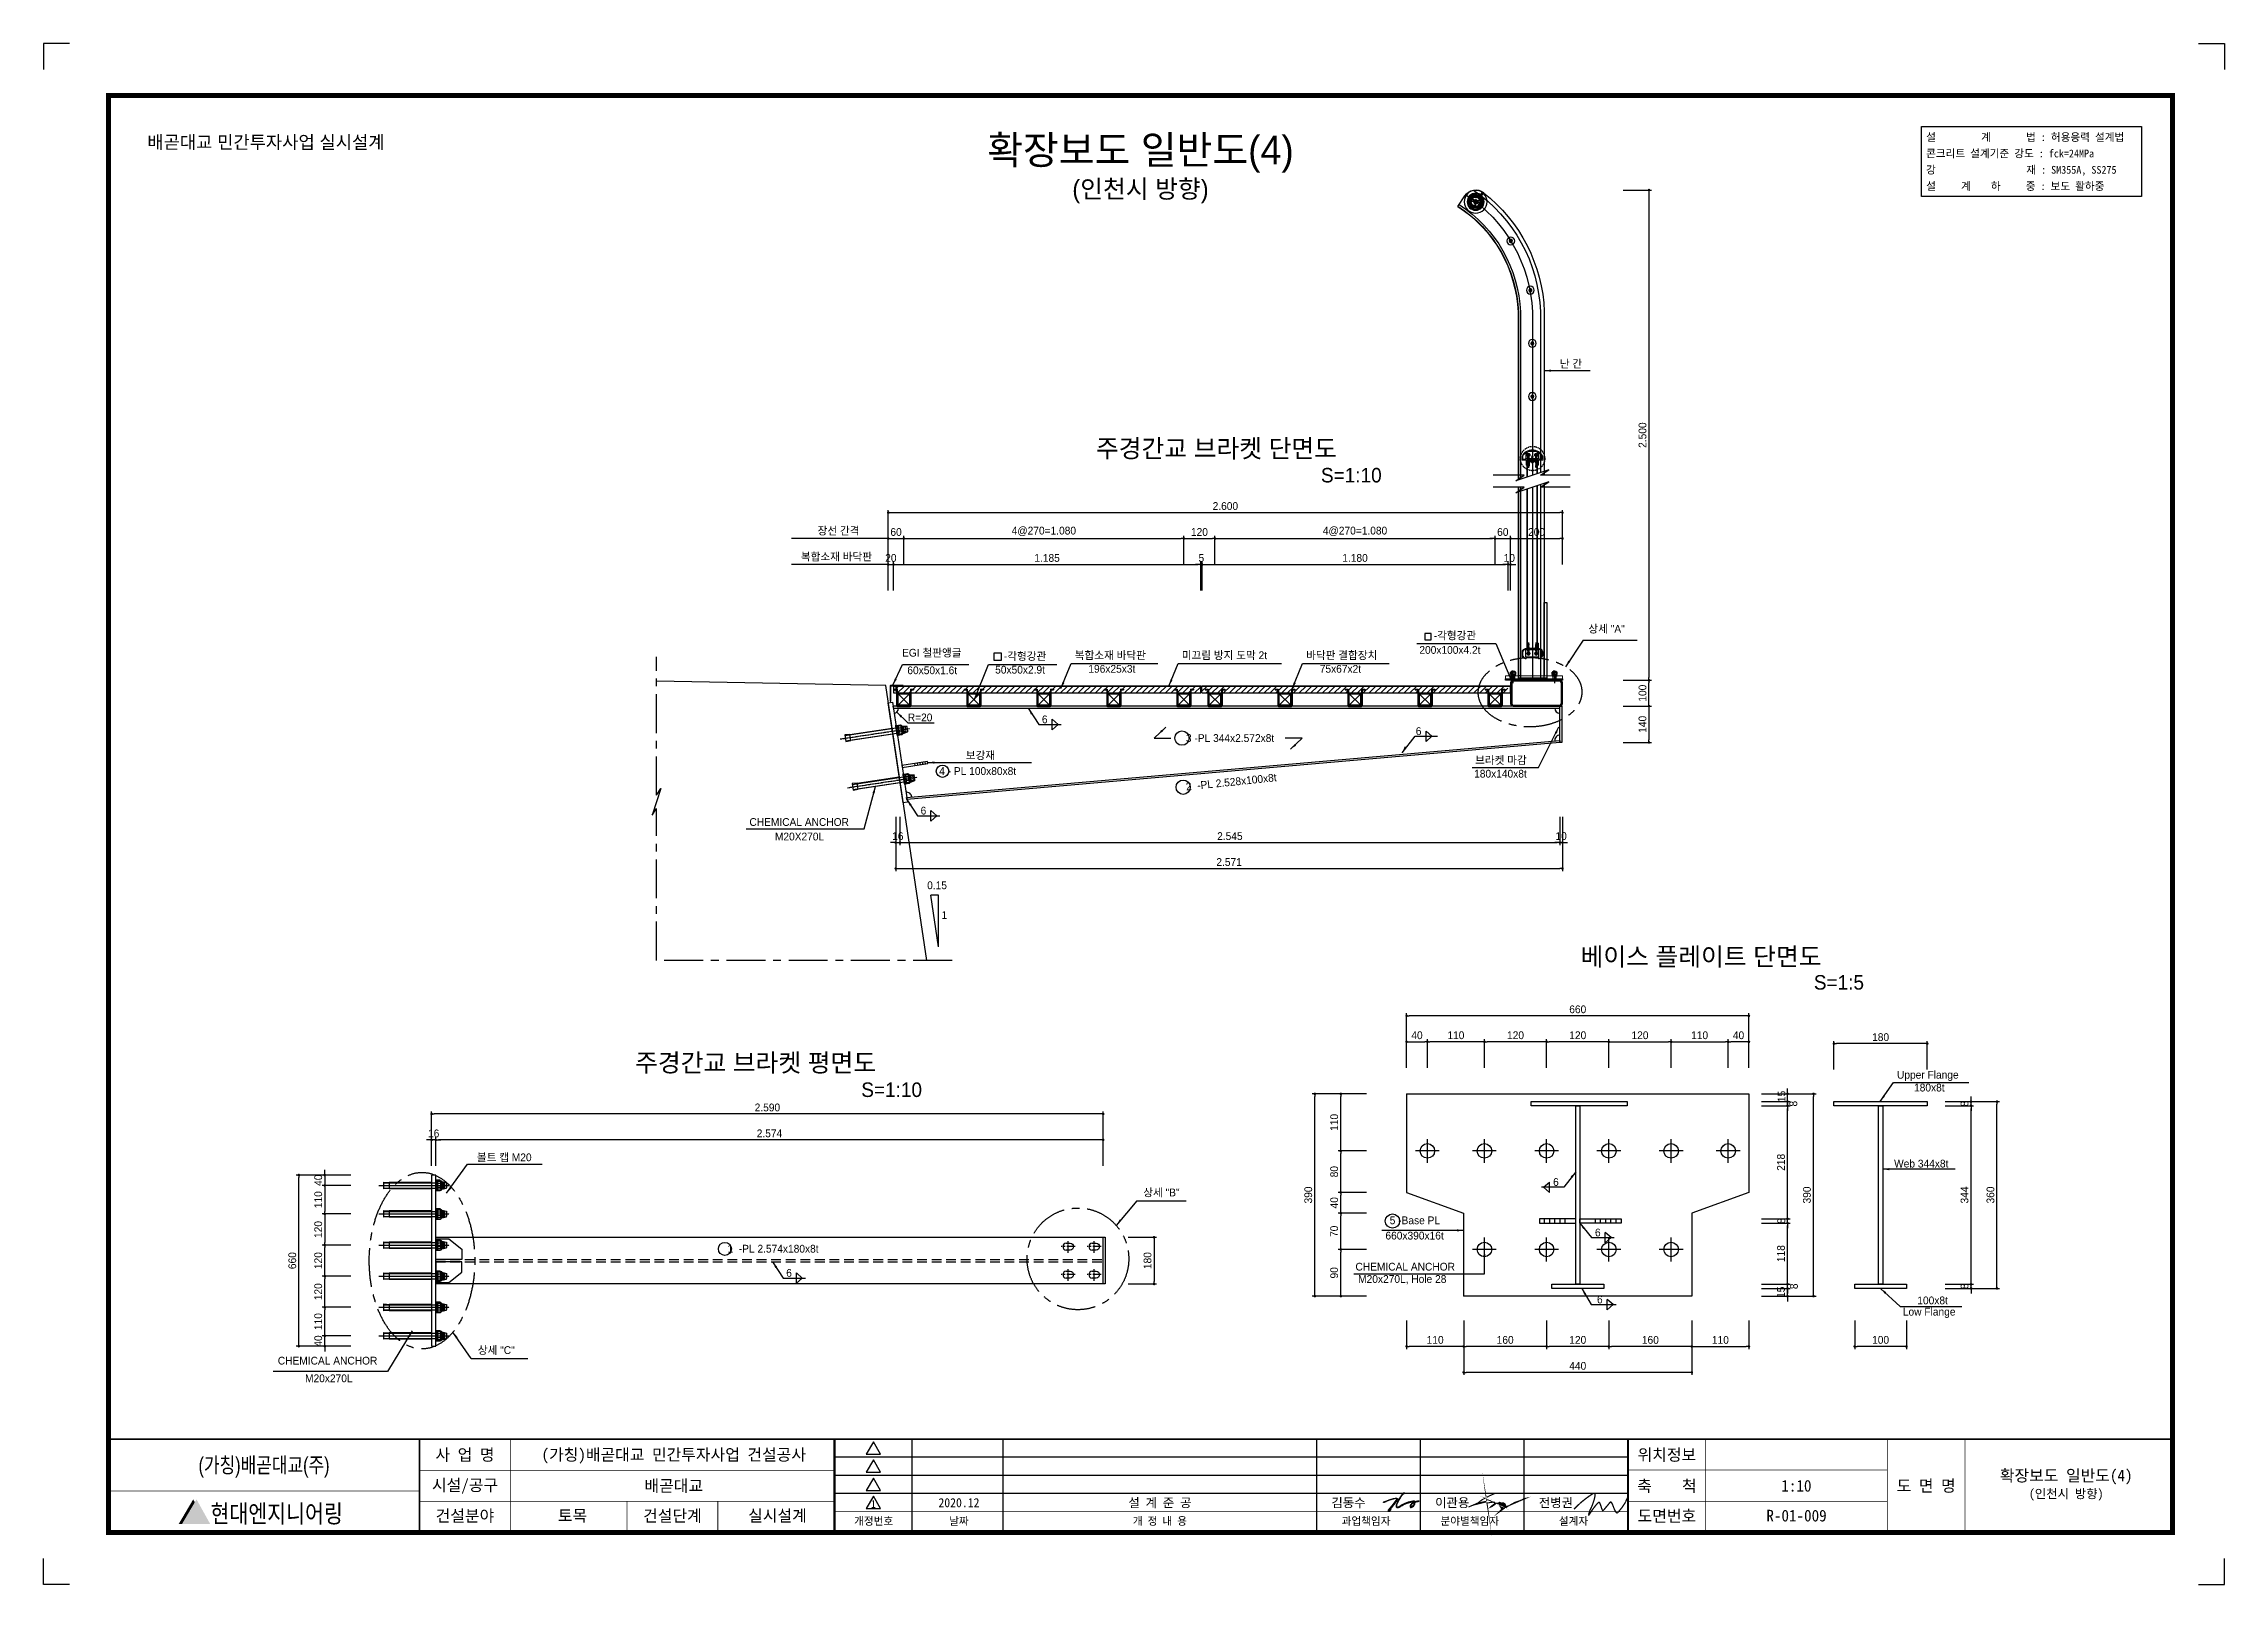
# Model space of a CAD drawing. Header units: millimetres. Extents: x 173610 to 224070, y -281283 to -269403.
# Drawn here: x 190430 to 198840, y -275343 to -269403 of the extents above; entities that cross this region are included whole.
import ezdxf
from ezdxf.enums import TextEntityAlignment as Align
from ezdxf.lldxf.tags import DXFTag

# ---------------------------------------------------------------- set-up
doc = ezdxf.new("R2010")
doc.units = ezdxf.units.MM
for name, pattern in [('CENTER', [50.8, 31.75, -6.35, 6.35, -6.35]), ('CENTERX2', [4, 2.5, -0.5, 0.5, -0.5]), ('D_CENTER', [1.85, 1.5, -0.15, 0.05, -0.15]), ('HIDDEN', [0.375, 0.25, -0.125])]:
    doc.linetypes.add(name, pattern=pattern)
for name, color, linetype in [('$.치수선-본선', 140, 'Continuous'), ('1', 1, 'Continuous'), ('7', 7, 'Continuous'), ('A-DIM01', 1, 'Continuous'), ('a3', 7, 'Continuous'), ('CEN', 1, 'D_CENTER'), ('CEN01', 1, 'CENTER'), ('CENTER', 1, 'CENTER'), ('Center 01', 1, 'CENTER'), ("con'c", 3, 'Continuous'), ('CX-BORD', 3, 'Continuous'), ('CX-BORD-LIN1', 4, 'Continuous'), ('CX-BORD-LIN2', 3, 'Continuous'), ('CX-BORD-TEX1', 7, 'Continuous'), ('CX-BORD-TEX2', 6, 'Continuous'), ('CX-BORD-TEX3', 4, 'Continuous'), ('CX-LGND-LINE', 4, 'Continuous'), ('CX-LGND-TEXT', 3, 'Continuous'), ('CX-MISC', 2, 'Continuous'), ('CZ-TEX1', 6, 'Continuous'), ('DIM', 1, 'Continuous'), ('DIM01', 1, 'Continuous'), ('DIM1', 1, 'Continuous'), ('DIMENSION', 1, 'Continuous'), ('DIML', 1, 'Continuous'), ('LD', 1, 'Continuous'), ('T25', 7, 'Continuous'), ('TEXT', 3, 'Continuous'), ('TEXT02', 6, 'Continuous'), ('THIN', 3, 'Continuous'), ('TITLE01', 7, 'Continuous'), ('난간기초', 4, 'Continuous'), ('난간발판', 4, 'Continuous'), ('싸인', 7, 'Continuous'), ('중심선', 1, 'CENTER'), ('합성목재', 52, 'Continuous')]:
    doc.layers.add(name, color=color, linetype=linetype)
doc.styles.add('HYM', font='')
doc.styles.add('MLTMHTXT', font='Dotum_1.TTF')
doc.styles.add('TB_BTXT', font='H2GTRE_1.TTF')
doc.styles.add('TB_TEXT', font='')
doc.styles.add('TEXT', font='Dotum_1.TTF')
doc.styles.add('돋움', font='Dotum_1.TTF')
doc.styles.get('HYM').set_extended_font_data('HY울릉도B')
doc.styles.get('TB_TEXT').set_extended_font_data('DotumChe')
tags = doc.linetypes.add('HIDDEN2', pattern=[4.7625, 3.175, -1.5875]).pattern_tags.tags
tags[6:7] = [DXFTag(74, 4), DXFTag(75, 0), DXFTag(340, '0'), DXFTag(46, 1.0), DXFTag(50, 0.0), DXFTag(44, 0.0), DXFTag(45, 0.0)]
tags[4:5] = [DXFTag(74, 4), DXFTag(75, 0), DXFTag(340, '0'), DXFTag(46, 1.0), DXFTag(50, 0.0), DXFTag(44, 0.0), DXFTag(45, 0.0)]
doc.dimstyles.new('사본 일반도면_0100', dxfattribs={"dimtxt": 600, "dimasz": 200, "dimexe": 200, "dimexo": 0, "dimgap": 100, "dimtad": 1, "dimdec": 0, "dimlfac": 0.5, "dimzin": 0, "dimdsep": 46, "dimlunit": 6, "dimtxsty": 'TEXT', "dimblk": 'DOT', "dimcen": 0.09, "dimclrd": 1, "dimclre": 1, "dimclrt": 7, "dimadec": 8, "dimazin": 0, "dimtfac": 1, "dimtdec": 0, "dimtix": 1, "dimtmove": 2, "dimatfit": 3, "dimldrblk": 'DOT', "dimfxl": 200, "dimfrac": 2, "dimtolj": 1, "dimtzin": 0, "dimarcsym": 0})

msp = doc.modelspace()

# ---------------------------------------------------------------- texts
at = {"layer": 'CZ-TEX1', "style": 'TB_BTXT'}
for s, height, p in [('주경간교 브라켓 단면도', 70, (194952.6345, -270998.8472)), ('베이스 플레이트 단면도', 70, (196821.4191, -272957.7652)), ('S=1:5', 56, (197353.1852, -273050.0804)), ('주경간교 브라켓 평면도', 70, (193175.387, -273366.892))]:
    msp.add_text(s, height=height, dxfattribs=at).set_placement(p, align=Align.CENTER)
for p in [(195355.6213, -271094.798), (193582.9466, -273464.0152)]:
    msp.add_text('S=1:10', height=56, dxfattribs=at).set_placement(p)
at = {"layer": 'TEXT02', "color": 7, "style": '돋움'}
for s, p in [('난 간', (196276.7278, -270652.094)), ('EGI 철판앵글', (193740.2534, -271766.3679)), ('60x50x1.6t', (193760.5259, -271834.0016)), ('50x50x2.9t', (194099.2383, -271831.7283)), ('-각형강관', (194132.7596, -271779.4454)), ('복합소재 바닥판 ', (194406.2055, -271776.0728)), ('196x25x3t', (194458.6633, -271828.3556)), ('미끄림 방지 도막 2t', (194818.8528, -271776.0728)), ('바닥판 결합장치', (195298.6426, -271776.0728)), ('75x67x2t', (195351.1005, -271828.3556)), ('R=20', (193762.2547, -272015.7178)), ('6', (194279.577, -272023.2642)), ('6', (195721.3364, -272068.4813)), ('보강재', (193986.09, -272161.7235)), ('브라켓 마감', (195950.0556, -272180.3748)), ('4 - PL 100x80x8t', (193883.4376, -272222.4419)), ('180x140x8t', (195946.388, -272232.6576)), ('CHEMICAL ANCHOR', (193151.5498, -272418.9146)), ('6', (193811.7876, -272375.0088)), ('M20X270L', (193249.9244, -272474.9114)), ('Upper Flange', (197577.1308, -273393.2833)), ('180x8t', (197642.8561, -273442.7678)), ('볼트 캡 M20', (192100.4955, -273711.7053)), ('Web 344x8t', (197565.896, -273735.8733)), ('6', (196250.9209, -273806.7457)), ('660x390x16t', (195604.3586, -274013.4869)), ('5 -Base PL', (195620.76, -273954.532)), ('6', (196412.3221, -274001.4332)), ('6', (193293.5173, -274157.111)), ('CHEMICAL ANCHOR', (195488.6781, -274133.2284)), (' M20x270L, Hole 28', (195488.1849, -274180.7739)), ('6', (196420.0997, -274259.5696)), ('100x8t', (197655.5153, -274263.2389)), ('Low Flange', (197599.6987, -274306.7127)), ('CHEMICAL ANCHOR', (191332.9019, -274495.4808)), (' M20x270L', (191426.9805, -274563.6039))]:
    msp.add_text(s, height=30, dxfattribs=at).set_placement(p)
for s, p in [('장선 간격', (193495.2173, -271296.0643)), ('복합소재 바닥판 ', (193492.6431, -271396.0643)), ('3 -PL 344x2.572x8t', (195005.1293, -272095.2618)), ('0.15', (193875.2151, -272662.8526)), ('1', (193903.3022, -272777.6751)), ('1  -PL 2.574x180x8t', (193242.5933, -274063.959))]:
    msp.add_text(s, height=30, dxfattribs=at).set_placement(p, align=Align.CENTER)
for s, p in [('상세 "A"', (196386.9092, -271674.0981)), ('상세 "B"', (194670.3409, -273847.1537)), ('상세 "C"', (192104.0256, -274454.8665))]:
    msp.add_text(s, height=30, rotation=0.00462125, dxfattribs=at).set_placement(p)
msp.add_text('2  -PL 2.528x100x8t', height=30, rotation=5.88170654, dxfattribs=at).set_placement((195011.1014, -272264.4706), align=Align.CENTER)
at = {"layer": 'TEXT02', "color": 7, "char_height": 30, "attachment_point": 1, "style": 'TEXT'}
for s, insert in [('200x100x4.2t', (195735.1948, -271725.5274)), ('-각형강관', (195790.6437, -271669.9094))]:
    msp.add_mtext(s, dxfattribs=dict(at, insert=insert))

# ---------------------------------------------------------------- blocks, each defined once
blk = doc.blocks.new('fgnjs')
for points in [[(-112493, -239562), (-112593, -239555), (-112593, -239685), (-112493, -239677), (-112493, -239562), (-111673, -239562)], [(-112593, -239570), (-111593, -239570)], [(-112593, -239670), (-111593, -239670)], [(-111673, -239677), (-112493, -239677)], [(-111505, -239545), (-111555, -239545)], [(-111505, -239583), (-111544, -239583)], [(-111505, -239657), (-111544, -239657)], [(-111495, -239677), (-111466, -239677), (-111466, -239578), (-111463, -239578), (-111463, -239677), (-111450, -239677), (-111450, -239562), (-111478, -239562), (-111478, -239662), (-111481, -239662), (-111481, -239562), (-111495, -239562)], [(-111495, -239564), (-111495, -239676)], [(-111495, -239657), (-111495, -239666)], [(-111450, -239570), (-111420, -239570), (-111420, -239670), (-111450, -239670)], [(-111505, -239695), (-111555, -239695)]]:
    blk.add_lwpolyline(points)
blk.add_lwpolyline([(-111593, -239533), (-111580, -239533), (-111580, -239707), (-111593, -239707)], close=True)
at = {"color": 7, "linetype": 'Continuous'}
blk.add_lwpolyline([(-111555, -239535), (-111555, -239704), (-111580, -239704), (-111580, -239535)], close=True, dxfattribs=at)
for points in [[(-111580, -239615), (-111555, -239611)], [(-111555, -239625), (-111580, -239629)]]:
    blk.add_lwpolyline(points, dxfattribs=at)
for points in [[(-111544, -239545, 0.556879), (-111544, -239583)], [(-111544, -239583, 0.281951), (-111544, -239657)], [(-111544, -239657, 0.556879), (-111544, -239695)], [(-111505, -239583, 0.556879), (-111505, -239545)], [(-111505, -239657, 0.281951), (-111505, -239583)], [(-111505, -239695, 0.556879), (-111505, -239657)]]:
    blk.add_lwpolyline(points, format="xyb")
at = {"layer": 'Center 01', "linetype": 'CENTER'}
blk.add_lwpolyline([(-112693, -239620), (-111333, -239620)], dxfattribs=at)
at = {"layer": 'LD', "color": 0}
for points in [[(-111507, -239718), (-111579, -239718), (-111593, -239723), (-111593, -239620), (-111593, -239517), (-111579, -239522), (-111507, -239522)], [(-111478, -239545), (-111387, -239566)], [(-111478, -239695), (-111387, -239674)], [(-111383, -239665), (-111383, -239620), (-111383, -239575)]]:
    blk.add_lwpolyline(points, dxfattribs=at)
at = {"layer": 'LD', "color": 0, "extrusion": (0, 0, -1)}
for centre, major_axis, start_param, end_param in [((-111529, -239579), (-43.6, 43.6), 1.149264, 1.764347), ((-111393, -239574), (-7.3, 7.3), 1.3851, 2.388119)]:
    blk.add_ellipse(centre, major_axis=major_axis, ratio=1, start_param=start_param, end_param=end_param, dxfattribs=at)
at = {"layer": 'LD', "color": 0}
for centre, major_axis, start_param, end_param in [((-111393, -239666), (7.3, 7.3), 4.526693, 5.529711), ((-111529, -239660), (43.6, 43.6), 4.290856, 4.90594)]:
    blk.add_ellipse(centre, major_axis=major_axis, ratio=1, start_param=start_param, end_param=end_param, dxfattribs=at)
blk = doc.blocks.new('SDGDRGDGDRG')
at = {"color": 1}
blk.add_line((40807.8, -34804.1), (40807.8, -34752), dxfattribs=at)
at = {"color": 2}
for points in [[(40790.2, -34755.4), (40794, -34760.7, 0.158384), (40785.5, -34772.4), (40779.3, -34770.4)], [(40779.3, -34788.9), (40785.5, -34786.9, 0.158384), (40794, -34798.7), (40790.2, -34803.9)], [(40790.9, -34778.2, -0.519879), (40815, -34764.3), (40810.5, -34772.1, 0.457763), (40800, -34778.2), (40790.9, -34778.2)], [(40790.9, -34781.2, 0.519879), (40815, -34795.1), (40810.5, -34787.2, -0.457763), (40800, -34781.2), (40790.9, -34781.2)], [(40807.8, -34749.7), (40807.8, -34756.2, -0.158384), (40821.7, -34760.7), (40825.5, -34755.4)], [(40807.8, -34809.7), (40807.8, -34803.2, 0.158384), (40821.7, -34798.7), (40825.5, -34803.9)], [(40817.6, -34793.6), (40813.1, -34785.7, 0.457763), (40813.1, -34773.6), (40817.6, -34765.8, -0.154754), (40823.8, -34773.9), (40823.8, -34785.4, -0.154754), (40817.6, -34793.6)], [(40836.4, -34788.9), (40830.2, -34786.9, 0.158384), (40830.2, -34772.4), (40836.4, -34770.4)]]:
    blk.add_lwpolyline(points, format="xyb", dxfattribs=at)
blk.add_lwpolyline([(40825.8, -34782.7), (40827.6, -34782.7, -13.257907), (40827.6, -34776.7), (40825.8, -34776.7)], format="xyb", close=True, dxfattribs=at)
at = {"color": 4}
blk.add_circle((40807.8, -34779.7), 44, dxfattribs=at)
at = {"color": 2, "linetype": 'HIDDEN2'}
for radius in [32.7, 25.2, 24.9]:
    blk.add_circle((40807.8, -34779.7), radius, dxfattribs=at)
at = {"color": 3}
blk.add_circle((40807.8, -34779.7), 29.5, dxfattribs=at)
at = {"color": 6, "lineweight": 0}
for radius in [24, 21]:
    blk.add_circle((40807.8, -34779.7), radius, dxfattribs=at)
at = {"color": 3, "linetype": 'HIDDEN2'}
blk.add_circle((40807.8, -34779.7), 20.4, dxfattribs=at)
at = {"color": 2}
blk.add_circle((40807.8, -34779.7), 4.5, dxfattribs=at)
at = {"layer": '중심선'}
for p, q in [((40796, -34779.7), (40819.7, -34779.7)), ((40807.8, -34767.9), (40807.8, -34791.5))]:
    blk.add_line(p, q, dxfattribs=at)
blk = doc.blocks.new('asdfasfd')
at = {"color": 2, "lineweight": 30}
for centre, radius, start, end in [((72768.5, -70222.3), 0.946, 351.82877, 188.17123), ((72771.2, -70223.4), 2.04, 28.07249, 151.92751), ((72774, -70222.3), 0.946, 351.82877, 188.17123)]:
    blk.add_arc(centre, radius, start, end, dxfattribs=at)
at = {"layer": '7', "color": 2, "lineweight": 30}
for p, q in [((72767.6, -70222.4), (72767.6, -70224.2)), ((72768.5, -70221.4), (72774, -70221.4)), ((72769.4, -70222.4), (72769.4, -70224.2)), ((72773, -70222.4), (72773, -70224.2)), ((72774.9, -70222.4), (72774.9, -70224.2)), ((72767, -70224.2), (72775.5, -70224.2)), ((72767, -70224.2), (72767, -70225)), ((72767, -70225), (72775.5, -70225)), ((72768.2, -70226.7), (72774.2, -70225.3)), ((72768.2, -70226.9), (72774.2, -70225.5)), ((72768.2, -70226.7), (72769.2, -70226.1)), ((72768.2, -70226.7), (72768.2, -70226.9)), ((72768.2, -70226.9), (72769.2, -70227.5)), ((72768.2, -70229.5), (72774.2, -70228.1)), ((72768.2, -70229.7), (72774.2, -70228.3)), ((72768.2, -70229.5), (72769.2, -70228.9)), ((72768.2, -70229.5), (72768.2, -70229.7)), ((72768.2, -70229.7), (72769.2, -70230.3)), ((72768.2, -70232.3), (72774.2, -70230.9)), ((72768.2, -70232.5), (72774.2, -70231.1)), ((72768.2, -70232.3), (72769.2, -70231.7)), ((72768.2, -70232.3), (72768.2, -70232.5)), ((72768.2, -70232.5), (72769.2, -70233.1)), ((72768.2, -70235.1), (72774.2, -70233.8)), ((72768.2, -70235.1), (72774.2, -70233.8)), ((72768.2, -70235.3), (72774.2, -70233.9)), ((72768.2, -70235.3), (72774.2, -70233.9)), ((72768.2, -70235.1), (72769.2, -70234.5)), ((72768.2, -70235.1), (72768.2, -70235.3)), ((72768.2, -70235.1), (72768.2, -70235.3)), ((72768.2, -70235.3), (72769.2, -70235.9)), ((72768.2, -70238), (72774.2, -70236.6)), ((72768.2, -70238.1), (72774.2, -70236.8)), ((72768.2, -70238), (72769.2, -70237.4)), ((72768.2, -70238), (72768.2, -70238.1)), ((72768.2, -70238.1), (72769.2, -70238.7)), ((72768.2, -70238.1), (72769.2, -70238.7)), ((72768.2, -70240.8), (72774.2, -70239.4)), ((72768.2, -70240.8), (72774.2, -70239.4)), ((72768.2, -70241), (72774.2, -70239.6)), ((72768.2, -70241), (72774.2, -70239.6)), ((72768.2, -70240.8), (72769.2, -70240.2)), ((72768.2, -70240.8), (72769.2, -70240.2)), ((72768.2, -70240.8), (72768.2, -70241)), ((72768.2, -70240.8), (72768.2, -70241)), ((72768.2, -70241), (72769.2, -70241.5)), ((72768.2, -70243.6), (72774.2, -70242.2)), ((72768.2, -70243.8), (72774.2, -70242.4)), ((72768.2, -70243.6), (72769.2, -70243)), ((72768.2, -70243.6), (72768.2, -70243.8)), ((72768.2, -70243.8), (72769.8, -70244.7)), ((72769.2, -70225), (72769.2, -70226.1)), ((72769.2, -70227.5), (72769.2, -70227.8)), ((72769.2, -70227.5), (72769.2, -70227.8)), ((72769.2, -70227.8), (72769.2, -70228.9)), ((72769.2, -70230.3), (72769.2, -70230.6)), ((72769.2, -70230.3), (72769.2, -70230.6)), ((72769.2, -70230.6), (72769.2, -70231.7)), ((72769.2, -70233.1), (72769.2, -70233.4)), ((72769.2, -70233.1), (72769.2, -70233.4)), ((72769.2, -70233.4), (72769.2, -70234.5)), ((72769.2, -70235.9), (72769.2, -70236.3)), ((72769.2, -70235.9), (72769.2, -70236.3)), ((72769.2, -70236.3), (72769.2, -70237.4)), ((72769.2, -70238.7), (72769.2, -70239.1)), ((72769.2, -70238.7), (72769.2, -70239.1)), ((72769.2, -70238.7), (72769.2, -70239.1)), ((72769.2, -70238.7), (72769.2, -70239.1)), ((72769.2, -70239.1), (72769.2, -70240.2)), ((72769.2, -70239.1), (72769.2, -70240.2)), ((72769.2, -70239.5), (72769.2, -70240.2)), ((72769.2, -70241.5), (72769.2, -70241.9)), ((72769.2, -70241.5), (72769.2, -70241.9)), ((72769.2, -70241.9), (72769.2, -70243)), ((72769.2, -70242.3), (72769.2, -70243)), ((72771.2, -70250.5), (72769.8, -70244.7)), ((72771.2, -70250.5), (72773.2, -70243.1)), ((72774.2, -70225.5), (72773.2, -70226.1)), ((72773.2, -70226.1), (72773.2, -70226.8)), ((72773.2, -70226.8), (72773.2, -70227.5)), ((72774.2, -70228.1), (72773.2, -70227.5)), ((72774.2, -70228.3), (72773.2, -70228.9)), ((72773.2, -70228.9), (72773.2, -70229.6)), ((72773.2, -70229.6), (72773.2, -70230.4)), ((72774.2, -70230.9), (72773.2, -70230.4)), ((72774.2, -70231.1), (72773.2, -70231.7)), ((72773.2, -70231.7), (72773.2, -70232.4)), ((72773.2, -70232.4), (72773.2, -70233.2)), ((72774.2, -70233.8), (72773.2, -70233.2)), ((72774.2, -70233.9), (72773.2, -70234.5)), ((72773.2, -70234.5), (72773.2, -70234.6)), ((72773.2, -70234.5), (72773.2, -70235.3)), ((72773.2, -70235.3), (72773.2, -70236)), ((72774.2, -70236.6), (72773.2, -70236)), ((72774.2, -70236.8), (72773.2, -70237.3)), ((72774.2, -70236.8), (72773.2, -70237.3)), ((72773.2, -70237.3), (72773.2, -70238.1)), ((72773.2, -70237.3), (72773.2, -70237.4)), ((72773.2, -70237.3), (72773.2, -70238.1)), ((72773.2, -70238.1), (72773.2, -70238.8)), ((72773.2, -70238.1), (72773.2, -70238.8)), ((72774.2, -70239.4), (72773.2, -70238.8)), ((72774.2, -70239.4), (72773.2, -70238.8)), ((72774.2, -70239.6), (72773.2, -70240.2)), ((72773.2, -70240.2), (72773.2, -70240.2)), ((72773.2, -70240.2), (72773.2, -70240.9)), ((72773.2, -70240.9), (72773.2, -70241.6)), ((72774.2, -70242.2), (72773.2, -70241.6)), ((72774.2, -70242.4), (72773.2, -70243)), ((72773.2, -70243), (72773.2, -70243.1)), ((72774.2, -70225.3), (72773.6, -70225)), ((72774.2, -70225.3), (72774.2, -70225.5)), ((72774.2, -70228.1), (72774.2, -70228.3)), ((72774.2, -70230.9), (72774.2, -70231.1)), ((72774.2, -70233.8), (72774.2, -70233.9)), ((72774.2, -70233.8), (72774.2, -70233.9)), ((72774.2, -70236.6), (72774.2, -70236.8)), ((72774.2, -70239.4), (72774.2, -70239.6)), ((72774.2, -70239.4), (72774.2, -70239.6)), ((72774.2, -70242.2), (72774.2, -70242.4)), ((72775.5, -70224.2), (72775.5, -70225))]:
    blk.add_line(p, q, dxfattribs=at)
at = {"layer": 'TEXT', "color": 1, "linetype": 'CENTER', "lineweight": 30}
for p, q in [((72771.2, -70218.9), (72771.2, -70250.5)), ((72771.2, -70220.2), (72771.2, -70250)), ((72771.2, -70220.2), (72771.2, -70250))]:
    blk.add_line(p, q, dxfattribs=at)
blk = doc.blocks.new('A$C3AAD2297')
at = {"color": 1, "linetype": 'CENTER'}
for p, q in [((0, 6), (10.3, 6)), ((5.2, 11.9), (5.2, 0))]:
    blk.add_line(p, q, dxfattribs=at)
blk.add_lwpolyline([(5.2, 11.9), (0, 8.9), (0, 3), (5.2, 0), (10.3, 3), (10.3, 8.9)], close=True)
blk.add_circle((5.2, 6), 5.16)
at = {"color": 1}
blk.add_circle((5.2, 6), 2.48, dxfattribs=at)
blk.add_arc((5.2, 6), 3, 85, 355)
blk = doc.blocks.new('A$C689B3528')
at = {"color": 6, "linetype": 'ByBlock'}
for p, q in [((15.2, 7), (15.2, 34)), ((15.2, 7), (64.8, 7)), ((64.8, 7), (64.8, 34))]:
    blk.add_line(p, q, dxfattribs=at)
blk.add_lwpolyline([(15.2, 37), (64.8, 37), (64.8, 34), (15.2, 34)], close=True, dxfattribs=at)
at = {"layer": 'DIM', "color": 4, "linetype": 'Continuous', "lineweight": 13}
blk.add_lwpolyline([(15, 37, 0.414214), (3, 25), (3, 15, 0.414214), (15, 3), (16.5, 3), (16.5, 0), (15, 0, -0.414214), (0, 15), (0, 25, -0.414214), (15, 40), (60.5, 40), (60.5, 59, -0.414214), (61.5, 60), (62.5, 60, -0.414214), (63.5, 59), (63.5, 50), (63, 49.5), (63.5, 49), (63.5, 40), (65, 40, -0.414214), (80, 25), (80, 15, -0.414214), (65, 0), (63.5, 0), (63.5, 3), (65, 3, 0.414214), (77, 15), (77, 25, 0.414214), (65, 37)], format="xyb", close=True, dxfattribs=at)
for name, p in [('A$C3AAD2297', (19.8, 14)), ('asdfasfd', (-72747.1, 70265)), ('A$C3AAD2297', (49.8, 14)), ('asdfasfd', (-72715.6, 70265))]:
    blk.add_blockref(name, p)
blk = doc.blocks.new('A$C66795D72')
at = {"color": 5, "lineweight": 0}
for p, q in [((0, 0.5), (0, 26)), ((1.5, 20.8), (0, 20)), ((0, 20), (1.5, 19.3)), ((0, 18.5), (1.5, 19.3)), ((0, 18.5), (1.5, 17.8)), ((0, 17), (1.5, 17.8)), ((0, 17), (1.5, 16.3)), ((0, 15.5), (1.5, 16.3)), ((0, 15.5), (1.5, 14.8)), ((0, 14), (1.5, 14.8)), ((0, 14), (1.5, 13.3)), ((0, 12.5), (1.5, 13.3)), ((0, 12.5), (1.5, 11.8)), ((0, 11), (1.5, 11.8)), ((0, 11), (1.5, 10.3)), ((0, 9.5), (1.5, 10.3)), ((0, 9.5), (1.5, 8.8)), ((0, 8), (1.5, 8.8)), ((0, 8), (1.5, 7.3)), ((0, 6.5), (1.5, 7.3)), ((0, 6.5), (1.5, 5.8)), ((0, 5), (1.5, 5.8)), ((0, 5), (1.5, 4.3)), ((0, 3.5), (1.5, 4.3)), ((0, 3.5), (1.5, 2.8)), ((0, 2), (1.5, 2.8)), ((0, 2), (1.5, 1.3)), ((0, 0.5), (1.5, 1.3)), ((0, 0.5), (1, 0)), ((1, 0), (5, 0)), ((6, 20), (1.5, 20.8)), ((1.5, 19.3), (6, 18.5)), ((1.5, 17.8), (6, 17)), ((1.5, 16.3), (6, 15.5)), ((1.5, 14.8), (6, 14)), ((1.5, 13.3), (6, 12.5)), ((1.5, 11.8), (6, 11)), ((1.5, 10.3), (6, 9.5)), ((1.5, 8.8), (6, 8)), ((1.5, 7.3), (6, 6.5)), ((1.5, 5.8), (6, 5)), ((1.5, 4.3), (6, 3.5)), ((1.5, 2.8), (6, 2)), ((1.5, 1.3), (6, 0.5)), ((4.5, 19.3), (6, 20)), ((6, 18.5), (4.5, 19.3)), ((4.5, 17.8), (6, 18.5)), ((6, 17), (4.5, 17.8)), ((4.5, 16.3), (6, 17)), ((6, 15.5), (4.5, 16.3)), ((4.5, 14.8), (6, 15.5)), ((6, 14), (4.5, 14.8)), ((4.5, 13.3), (6, 14)), ((6, 12.5), (4.5, 13.3)), ((4.5, 11.8), (6, 12.5)), ((6, 11), (4.5, 11.8)), ((4.5, 10.3), (6, 11)), ((6, 9.5), (4.5, 10.3)), ((4.5, 8.8), (6, 9.5)), ((6, 8), (4.5, 8.8)), ((4.5, 7.3), (6, 8)), ((6, 6.5), (4.5, 7.3)), ((4.5, 5.8), (6, 6.5)), ((6, 5), (4.5, 5.8)), ((4.5, 4.3), (6, 5)), ((6, 3.5), (4.5, 4.3)), ((4.5, 2.8), (6, 3.5)), ((6, 2), (4.5, 2.8)), ((4.5, 1.3), (6, 2)), ((6, 0.5), (4.5, 1.3)), ((5, 0), (6, 0.5)), ((6, 0.5), (6, 26))]:
    blk.add_line(p, q, dxfattribs=at)
for points in [[(6, 24.5), (4.5, 25.3), (6, 26), (0, 26), (1.5, 25.3), (6, 24.5), (4.5, 23.8), (6, 23)], [(1.5, 23.8), (0, 24.5), (1.5, 25.3)], [(6, 21.5), (4.5, 22.3), (6, 23), (1.5, 23.8), (0, 23), (1.5, 22.3), (6, 21.5), (4.5, 20.8), (6, 20)], [(1.5, 20.8), (0, 21.5), (1.5, 22.3)]]:
    blk.add_lwpolyline(points, dxfattribs=at)
blk = doc.blocks.new('asdf')
at = {"color": 7}
blk.add_line((11476, 1987), (11509, 1987), dxfattribs=at)
blk = doc.blocks.new('SDGSDRGSDRGD')
at = {"color": 5}
for p, q in [((-39169.5, 4627.8), (-39166.5, 4627.3)), ((-39169.5, 4626.8), (-39166.5, 4626.3)), ((-39169.5, 4625.8), (-39166.5, 4625.3)), ((-39169.5, 4624.8), (-39166.5, 4624.3))]:
    blk.add_line(p, q, dxfattribs=at)
blk.add_lwpolyline([(-39170.5, 4624.3), (-39169.5, 4624.8), (-39170.5, 4625.3), (-39169.5, 4625.8), (-39170.5, 4626.3), (-39169.5, 4626.8), (-39170.5, 4627.3), (-39169.5, 4627.8), (-39170.5, 4628.3), (-39166.5, 4628.3), (-39167.5, 4627.8), (-39166.5, 4627.3), (-39167.5, 4626.8), (-39166.5, 4626.3), (-39167.5, 4625.8), (-39166.5, 4625.3), (-39167.5, 4624.8), (-39166.5, 4624.3)], close=True, dxfattribs=at)
blk = doc.blocks.new('A$C552E7C6E')
at = {"linetype": 'HIDDEN'}
h = blk.add_hatch(dxfattribs=at)
h.set_pattern_fill('ANSI31', color=4)
h.set_pattern_definition([(45, (-502830.86024, 347898.04919), (-0.088388347648, 0.088388347648), [])])
h.paths.add_polyline_path([(13, 15, 1), (17, 15, 1)])
at = {"color": 9, "linetype": 'ByBlock'}
blk.add_circle((15, 15), 15, dxfattribs=at)
at = {"color": 9, "linetype": 'HIDDEN', "ltscale": 0.1}
for radius in [6, 5.5, 3, 2]:
    blk.add_circle((15, 15), radius, dxfattribs=at)
blk.add_blockref('SDGSDRGSDRGD', (39183.5, -4607.8), dxfattribs=at)
at = {"color": 0, "linetype": 'HIDDEN', "lineweight": 0, "xscale": -1, "rotation": 180}
blk.add_blockref('SDGSDRGSDRGD', (39183.5, 4637.8), dxfattribs=at)
blk = doc.blocks.new('VSSS')
for p, q in [((123229.8, -249266.3), (123189.8, -249266.3)), ((123189.8, -249268.3), (123189.8, -249266.3)), ((123229.8, -249268.3), (123229.8, -249266.3)), ((123163.8, -250093.8), (123154.8, -250093.8)), ((123255.8, -250102.8), (123154.8, -250102.8))]:
    blk.add_line(p, q)
at = {"color": 5}
for p, q in [((123189.8, -249327.5), (123189.8, -249268.3)), ((123189.8, -249268.3), (123229.8, -249268.3)), ((123229.8, -249314.2), (123229.8, -249268.3)), ((123189.8, -249988.3), (123189.8, -249373.8)), ((123229.8, -249988.3), (123229.8, -249360.4)), ((123228.8, -249988.3), (123188.8, -249988.3))]:
    blk.add_line(p, q, dxfattribs=at)
at = {"color": 5, "linetype": 'HIDDEN', "ltscale": 10}
for p, q in [((123191.3, -249327), (123191.3, -249268.3)), ((123228.3, -249314.7), (123228.3, -249268.3)), ((123191.3, -249988.3), (123191.3, -249373.3)), ((123228.3, -249988.3), (123228.3, -249360.9))]:
    blk.add_line(p, q, dxfattribs=at)
at = {"lineweight": 30}
for p, q in [((123127.1, -250079.6), (123126, -250080.2)), ((123126, -250089.3), (123126, -250080.2)), ((123126, -250089.3), (123135.8, -250089.3)), ((123126, -250092.3), (123126, -250093.8)), ((123145.5, -250092.3), (123126, -250092.3)), ((123144.4, -250079.6), (123127.1, -250079.6)), ((123127.5, -250092.3), (123127.5, -250089.3)), ((123129.8, -250077.3), (123130.5, -250076.6)), ((123135.8, -250077.3), (123129.8, -250077.3)), ((123129.8, -250079.6), (123129.8, -250077.3)), ((123129.8, -250080.2), (123129.8, -250089.3)), ((123129.8, -250110.8), (123129.8, -250093.8)), ((123135.8, -250076.6), (123130.5, -250076.6)), ((123130.5, -250079.6), (123130.5, -250076.6)), ((123130.5, -250110.8), (123130.5, -250093.8)), ((123134.3, -250092.3), (123135.4, -250093.8)), ((123135.8, -250076.6), (123141, -250076.6)), ((123135.8, -250077.3), (123141.8, -250077.3)), ((123145.5, -250089.3), (123135.8, -250089.3)), ((123136.6, -250092.3), (123137.7, -250093.8)), ((123141.8, -250077.3), (123141, -250076.6)), ((123141, -250079.6), (123141, -250076.6)), ((123141, -250110.8), (123141, -250093.8)), ((123141.8, -250079.6), (123141.8, -250077.3)), ((123141.8, -250080.2), (123141.8, -250089.3)), ((123141.8, -250110.8), (123141.8, -250093.8)), ((123144, -250092.3), (123144, -250089.3)), ((123144.4, -250079.6), (123145.5, -250080.2)), ((123145.5, -250089.3), (123145.5, -250080.2)), ((123145.5, -250092.3), (123145.5, -250093.8)), ((123287.1, -250079.6), (123286, -250080.2)), ((123286, -250089.3), (123286, -250080.2)), ((123286, -250089.3), (123295.8, -250089.3)), ((123286, -250092.3), (123286, -250093.8)), ((123286, -250092.3), (123305.5, -250092.3)), ((123287.1, -250079.6), (123304.4, -250079.6)), ((123287.5, -250092.3), (123287.5, -250089.3)), ((123289.8, -250077.3), (123290.5, -250076.6)), ((123289.8, -250079.6), (123289.8, -250077.3)), ((123295.8, -250077.3), (123289.8, -250077.3)), ((123289.8, -250080.2), (123289.8, -250089.3)), ((123289.8, -250110.8), (123289.8, -250093.8)), ((123290.5, -250079.6), (123290.5, -250076.6)), ((123295.8, -250076.6), (123290.5, -250076.6)), ((123290.5, -250110.8), (123290.5, -250093.8)), ((123294.9, -250092.3), (123293.8, -250093.8)), ((123295.8, -250076.6), (123301, -250076.6)), ((123295.8, -250077.3), (123301.8, -250077.3)), ((123305.5, -250089.3), (123295.8, -250089.3)), ((123297.2, -250092.3), (123296.1, -250093.8)), ((123301.8, -250077.3), (123301, -250076.6)), ((123301, -250079.6), (123301, -250076.6)), ((123301, -250110.8), (123301, -250093.8)), ((123301.8, -250079.6), (123301.8, -250077.3)), ((123301.8, -250080.2), (123301.8, -250089.3)), ((123301.8, -250110.8), (123301.8, -250093.8)), ((123304, -250092.3), (123304, -250089.3)), ((123304.4, -250079.6), (123305.5, -250080.2)), ((123305.5, -250089.3), (123305.5, -250080.2)), ((123305.5, -250092.3), (123305.5, -250093.8))]:
    blk.add_line(p, q, dxfattribs=at)
for points in [[(122922.2, -248284.4), (122948.7, -248243.5, -0.440553), (123021.5, -248231.3, -0.220372), (123255.8, -248689.4), (123255.8, -249320.9)], [(122982.6, -248221.3, -0.236462), (123240.8, -248689.7), (123240.8, -249310.5)], [(122922.2, -248284.4, -0.242873), (123154.8, -248691.4), (123154.8, -249339.2)], [(122922.8, -248283.5, -0.242884), (123155.8, -248691.4), (123155.8, -249338.9)], [(122927.1, -248276.8, -0.242971), (123163.8, -248691.2), (123163.8, -249336.2)]]:
    blk.add_lwpolyline(points, format="xyb")
at = {"color": 1, "linetype": 'ByBlock'}
blk.add_lwpolyline([(122953, -248239.4, -0.243177), (123209.8, -248690.3), (123209.8, -249320.9)], format="xyb", dxfattribs=at)
at = {"color": 3, "linetype": 'ByBlock'}
blk.add_lwpolyline([(123234.5, -249256.3), (123234.5, -249238.3), (123225.5, -249229.3), (123194, -249229.3), (123185, -249238.3), (123185, -249256.3)], dxfattribs=at)
blk.add_lwpolyline([(123234.5, -249259.3), (123185, -249259.3), (123185, -249256.3), (123234.5, -249256.3)], close=True, dxfattribs=at)
for points in [[(123255.8, -249351.8), (123255.8, -250093.8)], [(123154.8, -249367.1), (123154.8, -250102.8)], [(123155.8, -249367.1), (123155.8, -250102.8)], [(123163.8, -249367.1), (123163.8, -250102.8)], [(123240.8, -249356.8), (123240.8, -250102.8)]]:
    blk.add_lwpolyline(points)
at = {"color": 1, "linetype": 'ByBlock'}
blk.add_lwpolyline([(123209.8, -249367.1), (123209.8, -250102.8)], dxfattribs=at)
at = {"color": 1}
blk.add_lwpolyline([(123325.8, -250110.8), (123105.8, -250110.8), (123105.8, -250105.8), (123325.8, -250105.8)], close=True, dxfattribs=at)
at = {"color": 1, "linetype": 'HIDDEN', "ltscale": 20}
blk.add_circle((123210.6, -249256.3), 46.8, dxfattribs=at)
at = {"lineweight": 30}
for centre, radius, start, end in [((123127.9, -250082.6), 3.03, 51.78679, 128.21321), ((123135.8, -250107.6), 28, 77.64322, 102.35678), ((123143.6, -250082.6), 3.03, 51.78679, 128.21321), ((123287.9, -250082.6), 3.03, 51.78679, 128.21321), ((123295.8, -250107.6), 28, 77.64322, 102.35678), ((123303.6, -250082.6), 3.03, 51.78679, 128.21321)]:
    blk.add_arc(centre, radius, start, end, dxfattribs=at)
at = {"layer": 'A-DIM01', "color": 3, "ltscale": 0.1}
blk.add_lwpolyline([(123265.8, -249810.8), (123265.8, -250102.8), (123255.8, -250102.8), (123255.8, -249810.8)], close=True, dxfattribs=at)
at = {"layer": 'CEN01', "linetype": 'CENTERX2', "ltscale": 120}
for points in [[(123355.1, -249320.9), (123241.6, -249320.9), (123273.5, -249299.6), (123146.1, -249342.1), (123177.9, -249320.9), (123057.9, -249320.9)], [(123355.1, -249367.1), (123241.6, -249367.1), (123273.5, -249345.9), (123146.1, -249388.3), (123177.9, -249367.1), (123057.9, -249367.1)]]:
    blk.add_lwpolyline(points, dxfattribs=at)
at = {"layer": 'CENTER', "lineweight": 30, "ltscale": 5}
for p, q in [((123135.8, -250122.7), (123135.8, -250074.1)), ((123295.8, -250122.7), (123295.8, -250074.1))]:
    blk.add_line(p, q, dxfattribs=at)
at = {"layer": 'CX-BORD-LIN1', "color": 0, "lineweight": 0}
blk.add_lwpolyline([(123325.8, -250093.8), (123105.8, -250093.8), (123105.8, -250105.8), (123325.8, -250105.8)], close=True, dxfattribs=at)
at = {"layer": 'DIM', "color": 6, "linetype": 'Continuous', "lineweight": 13}
for points in [[(123169.8, -249247.3), (123169.8, -249261.3, 0.414214), (123170.8, -249262.3), (123186.3, -249262.3), (123186.3, -249271.3), (123186.8, -249271.8), (123186.3, -249272.3), (123186.3, -249281.3, 0.414214), (123187.3, -249282.3), (123188.3, -249282.3, 0.414214), (123189.3, -249281.3), (123189.3, -249262.3), (123230.3, -249262.3), (123230.3, -249281.3, 0.414214), (123231.3, -249282.3), (123232.3, -249282.3, 0.414214), (123233.3, -249281.3), (123233.3, -249272.3), (123232.8, -249271.8), (123233.3, -249271.3), (123233.3, -249262.3), (123248.8, -249262.3, 0.414214), (123249.8, -249261.3), (123249.8, -249247.6, 0.115224), (123249.6, -249247.1, 0.623167)], [(123246.8, -249247.3), (123246.8, -249258.3, -0.414214), (123245.8, -249259.3), (123173.8, -249259.3, -0.414214), (123172.8, -249258.3), (123172.8, -249247.3, -0.594595)]]:
    blk.add_lwpolyline(points, format="xyb", close=True, dxfattribs=at)
at = {"extrusion": (0, 0, -1), "zscale": -1}
for name, p, rotation in [('SDGDRGDGDRG', (-150156.1, -294493.7), 99.99999999995396), ('asdfasfd', (-50453.5, -319487.3), 180), ('asdfasfd', (-50423.5, -320216.3), 180)]:
    blk.add_blockref(name, p, dxfattribs=dict(at, rotation=rotation))
at = {"color": 4, "extrusion": (0, 0, -1), "zscale": -1, "rotation": 36.4032258301128}
blk.add_blockref('A$C66795D72', (-123006.6, -248253), dxfattribs=at)
at = {"color": 4, "extrusion": (0, 0, -1), "zscale": -1}
for p in [(-123141.6, -248432.3), (-123217, -248622.3), (-123224.8, -248827.3), (-123224.8, -249032.3)]:
    blk.add_blockref('A$C552E7C6E', p, dxfattribs=at)
at = {"extrusion": (0, 0, -1), "zscale": -1}
for name, p in [('A$C3AAD2297', (-123199.9, -249248.3)), ('asdfasfd', (-195966.2, -179041.4)), ('A$C3AAD2297', (-123229.9, -249248.3))]:
    blk.add_blockref(name, p, dxfattribs=at)
at = {"rotation": 180}
for p in [(195966, -319487.3), (195981, -319493.3), (195996, -320216.3)]:
    blk.add_blockref('asdfasfd', p, dxfattribs=at)
for name, p in [('asdfasfd', (50453.3, -179041.4)), ('A$C689B3528', (123169.8, -250028.3))]:
    blk.add_blockref(name, p)
at = {"layer": 'TEXT', "color": 7, "lineweight": 30, "extrusion": (0, 0, -1), "xscale": 0.5999999999767169, "yscale": 0.5999999999767169, "zscale": -0.599999999999909}
blk.add_blockref('asdf', (-130031.1, -251285.8), dxfattribs=at)
at = {"layer": 'TEXT', "color": 7, "lineweight": 30, "xscale": 0.599999999999909, "yscale": 0.599999999999909, "zscale": 0.599999999999909}
blk.add_blockref('asdf', (116400.4, -251285.8), dxfattribs=at)
blk = doc.blocks.new('_Dot')
at = {"layer": 'DIML', "color": 140, "linetype": 'Continuous'}
blk.add_line((0, 0), (-1, 0), dxfattribs=at)
at = {"layer": 'DIML', "color": 140, "linetype": 'Continuous', "const_width": 0.5}
blk.add_lwpolyline([(-0.25, 0, 1), (0.25, 0, 1)], format="xyb", close=True, dxfattribs=at)
blk = doc.blocks.new('*D67')
at = {"layer": '$.치수선-본선', "color": 140, "lineweight": -2}
for p, q in [((196520.7, -271857.2), (196630.7, -271857.2)), ((196620.7, -271947.2), (196620.7, -271867.2)), ((196520.7, -271957.2), (196630.7, -271957.2))]:
    blk.add_line(p, q, dxfattribs=at)
at = {"layer": 'Defpoints', "color": 0}
for p in [(196520.7, -271857.2), (196620.7, -271857.2), (196520.7, -271957.2)]:
    blk.add_point(p, dxfattribs=at)
at = {"layer": '$.치수선-본선', "color": 140, "lineweight": -2, "xscale": 10, "yscale": 10, "zscale": 10}
for p, rotation in [((196620.7, -271857.2), 90), ((196620.7, -271957.2), 270)]:
    blk.add_blockref('_Dot', p, dxfattribs=dict(at, rotation=rotation))
at = {"layer": '$.치수선-본선', "color": 140, "insert": (196595.7, -271907.2), "char_height": 30, "attachment_point": 5, "rotation": 90, "style": 'TEXT'}
blk.add_mtext('\\A1;100', dxfattribs=at)
blk = doc.blocks.new('*D68')
at = {"layer": '$.치수선-본선', "color": 140, "lineweight": -2}
for p, q in [((196520.7, -271957.2), (196630.7, -271957.2)), ((196620.7, -271967.2), (196620.7, -272087.2)), ((196520.7, -272097.2), (196630.7, -272097.2))]:
    blk.add_line(p, q, dxfattribs=at)
at = {"layer": 'Defpoints', "color": 0}
for p in [(196520.7, -271957.2), (196520.7, -272097.2), (196620.7, -272097.2)]:
    blk.add_point(p, dxfattribs=at)
at = {"layer": '$.치수선-본선', "color": 140, "lineweight": -2, "xscale": 10, "yscale": 10, "zscale": 10}
for p, rotation in [((196620.7, -271957.2), 90), ((196620.7, -272097.2), 270)]:
    blk.add_blockref('_Dot', p, dxfattribs=dict(at, rotation=rotation))
at = {"layer": '$.치수선-본선', "color": 140, "insert": (196595.7, -272027.2), "char_height": 30, "attachment_point": 5, "rotation": 90, "style": 'TEXT'}
blk.add_mtext('\\A1;140', dxfattribs=at)
blk = doc.blocks.new('*D69')
at = {"layer": '$.치수선-본선', "color": 140, "lineweight": -2}
for p, q in [((193715.9, -272383.4), (193715.9, -272493.4)), ((193731.9, -272383.4), (193731.9, -272493.4)), ((193705.9, -272483.4), (193695.9, -272483.4)), ((193715.9, -272483.4), (193731.9, -272483.4)), ((193741.9, -272483.4), (193751.9, -272483.4))]:
    blk.add_line(p, q, dxfattribs=at)
at = {"layer": 'Defpoints', "color": 0}
for p in [(193715.9, -272383.4), (193731.9, -272383.4), (193731.9, -272483.4)]:
    blk.add_point(p, dxfattribs=at)
at = {"layer": '$.치수선-본선', "color": 140, "lineweight": -2, "xscale": 10, "yscale": 10, "zscale": 10}
blk.add_blockref('_Dot', (193715.9, -272483.4), dxfattribs=at)
at = {"layer": '$.치수선-본선', "color": 140, "lineweight": -2, "xscale": 10, "yscale": 10, "zscale": 10, "rotation": 180}
blk.add_blockref('_Dot', (193731.9, -272483.4), dxfattribs=at)
at = {"layer": '$.치수선-본선', "color": 140, "insert": (193723.9, -272458.4), "char_height": 30, "attachment_point": 5, "style": 'TEXT'}
blk.add_mtext('\\A1;16', dxfattribs=at)
blk = doc.blocks.new('*D70')
at = {"layer": '$.치수선-본선', "color": 140, "lineweight": -2}
for p, q in [((193731.9, -272383.4), (193731.9, -272493.4)), ((196277, -272383.4), (196277, -272493.4)), ((193741.9, -272483.4), (196267, -272483.4))]:
    blk.add_line(p, q, dxfattribs=at)
at = {"layer": 'Defpoints', "color": 0}
for p in [(193731.9, -272383.4), (196277, -272383.4), (196277, -272483.4)]:
    blk.add_point(p, dxfattribs=at)
at = {"layer": '$.치수선-본선', "color": 140, "lineweight": -2, "xscale": 10, "yscale": 10, "zscale": 10, "rotation": 180}
blk.add_blockref('_Dot', (193731.9, -272483.4), dxfattribs=at)
at = {"layer": '$.치수선-본선', "color": 140, "lineweight": -2, "xscale": 10, "yscale": 10, "zscale": 10}
blk.add_blockref('_Dot', (196277, -272483.4), dxfattribs=at)
at = {"layer": '$.치수선-본선', "color": 140, "insert": (195004.4, -272458.4), "char_height": 30, "attachment_point": 5, "style": 'TEXT'}
blk.add_mtext('\\A1;2.545', dxfattribs=at)
blk = doc.blocks.new('*D71')
at = {"layer": '$.치수선-본선', "color": 140, "lineweight": -2}
for p, q in [((196277, -272383.4), (196277, -272493.4)), ((196287, -272383.4), (196287, -272493.4)), ((196267, -272483.4), (196257, -272483.4)), ((196277, -272483.4), (196287, -272483.4)), ((196297, -272483.4), (196307, -272483.4))]:
    blk.add_line(p, q, dxfattribs=at)
at = {"layer": 'Defpoints', "color": 0}
for p in [(196277, -272383.4), (196287, -272383.4), (196287, -272483.4)]:
    blk.add_point(p, dxfattribs=at)
at = {"layer": '$.치수선-본선', "color": 140, "lineweight": -2, "xscale": 10, "yscale": 10, "zscale": 10}
blk.add_blockref('_Dot', (196277, -272483.4), dxfattribs=at)
at = {"layer": '$.치수선-본선', "color": 140, "lineweight": -2, "xscale": 10, "yscale": 10, "zscale": 10, "rotation": 180}
blk.add_blockref('_Dot', (196287, -272483.4), dxfattribs=at)
at = {"layer": '$.치수선-본선', "color": 140, "insert": (196282, -272458.4), "char_height": 30, "attachment_point": 5, "style": 'TEXT'}
blk.add_mtext('\\A1;10', dxfattribs=at)
blk = doc.blocks.new('*D72')
at = {"layer": '$.치수선-본선', "color": 140, "lineweight": -2}
for p, q in [((196287, -272383.4), (196287, -272593.4)), ((193715.9, -272483.4), (193715.9, -272593.4)), ((193725.9, -272583.4), (196277, -272583.4))]:
    blk.add_line(p, q, dxfattribs=at)
at = {"layer": 'Defpoints', "color": 0}
for p in [(196287, -272383.4), (193715.9, -272483.4), (196287, -272583.4)]:
    blk.add_point(p, dxfattribs=at)
at = {"layer": '$.치수선-본선', "color": 140, "lineweight": -2, "xscale": 10, "yscale": 10, "zscale": 10, "rotation": 180}
blk.add_blockref('_Dot', (193715.9, -272583.4), dxfattribs=at)
at = {"layer": '$.치수선-본선', "color": 140, "lineweight": -2, "xscale": 10, "yscale": 10, "zscale": 10}
blk.add_blockref('_Dot', (196287, -272583.4), dxfattribs=at)
at = {"layer": '$.치수선-본선', "color": 140, "insert": (195001.4, -272558.4), "char_height": 30, "attachment_point": 5, "style": 'TEXT'}
blk.add_mtext('\\A1;2.571', dxfattribs=at)
blk = doc.blocks.new('*D73')
at = {"layer": '$.치수선-본선', "color": 140, "lineweight": -2}
for p, q in [((193687, -271311.1), (193687, -271201.1)), ((193697, -271211.1), (196277, -271211.1)), ((196287, -271311.1), (196287, -271201.1))]:
    blk.add_line(p, q, dxfattribs=at)
at = {"layer": 'Defpoints', "color": 0}
for p in [(196287, -271211.1), (193687, -271311.1), (196287, -271311.1)]:
    blk.add_point(p, dxfattribs=at)
at = {"layer": '$.치수선-본선', "color": 140, "lineweight": -2, "xscale": 10, "yscale": 10, "zscale": 10, "rotation": 180}
blk.add_blockref('_Dot', (193687, -271211.1), dxfattribs=at)
at = {"layer": '$.치수선-본선', "color": 140, "lineweight": -2, "xscale": 10, "yscale": 10, "zscale": 10}
blk.add_blockref('_Dot', (196287, -271211.1), dxfattribs=at)
at = {"layer": '$.치수선-본선', "color": 140, "insert": (194987, -271186), "char_height": 30, "attachment_point": 5, "style": 'TEXT'}
blk.add_mtext('\\A1;2.600', dxfattribs=at)
blk = doc.blocks.new('*D74')
at = {"layer": '$.치수선-본선', "color": 140, "lineweight": -2}
for p, q in [((196087, -271411.1), (196087, -271301.1)), ((196287, -271411.1), (196287, -271301.1)), ((196097, -271311.1), (196277, -271311.1))]:
    blk.add_line(p, q, dxfattribs=at)
at = {"layer": 'Defpoints', "color": 0}
for p in [(196287, -271311.1), (196087, -271411.1), (196287, -271411.1)]:
    blk.add_point(p, dxfattribs=at)
at = {"layer": '$.치수선-본선', "color": 140, "lineweight": -2, "xscale": 10, "yscale": 10, "zscale": 10, "rotation": 180}
blk.add_blockref('_Dot', (196087, -271311.1), dxfattribs=at)
at = {"layer": '$.치수선-본선', "color": 140, "lineweight": -2, "xscale": 10, "yscale": 10, "zscale": 10}
blk.add_blockref('_Dot', (196287, -271311.1), dxfattribs=at)
at = {"layer": '$.치수선-본선', "color": 140, "insert": (196187, -271286), "char_height": 30, "attachment_point": 5, "style": 'TEXT'}
blk.add_mtext('\\A1;200', dxfattribs=at)
blk = doc.blocks.new('*D75')
at = {"layer": '$.치수선-본선', "color": 140, "lineweight": -2}
for p, q in [((194897, -271511.1), (194897, -271401.1)), ((194907, -271411.1), (196067, -271411.1)), ((196077, -271511.1), (196077, -271401.1))]:
    blk.add_line(p, q, dxfattribs=at)
at = {"layer": 'Defpoints', "color": 0}
for p in [(196077, -271411.1), (194897, -271511.1), (196077, -271511.1)]:
    blk.add_point(p, dxfattribs=at)
at = {"layer": '$.치수선-본선', "color": 140, "lineweight": -2, "xscale": 10, "yscale": 10, "zscale": 10, "rotation": 180}
blk.add_blockref('_Dot', (194897, -271411.1), dxfattribs=at)
at = {"layer": '$.치수선-본선', "color": 140, "lineweight": -2, "xscale": 10, "yscale": 10, "zscale": 10}
blk.add_blockref('_Dot', (196077, -271411.1), dxfattribs=at)
at = {"layer": '$.치수선-본선', "color": 140, "insert": (195487, -271386), "char_height": 30, "attachment_point": 5, "style": 'TEXT'}
blk.add_mtext('\\A1;1.180', dxfattribs=at)
blk = doc.blocks.new('*D76')
at = {"layer": '$.치수선-본선', "color": 140, "lineweight": -2}
for p, q in [((196520.7, -269967.7), (196630.7, -269967.7)), ((196620.7, -269977.7), (196620.7, -271847.2)), ((196520.7, -271857.2), (196630.7, -271857.2))]:
    blk.add_line(p, q, dxfattribs=at)
at = {"layer": 'Defpoints', "color": 0}
for p in [(196520.7, -269967.7), (196520.7, -271857.2), (196620.7, -271857.2)]:
    blk.add_point(p, dxfattribs=at)
at = {"layer": '$.치수선-본선', "color": 140, "lineweight": -2, "xscale": 10, "yscale": 10, "zscale": 10}
for p, rotation in [((196620.7, -269967.7), 90), ((196620.7, -271857.2), 270)]:
    blk.add_blockref('_Dot', p, dxfattribs=dict(at, rotation=rotation))
at = {"layer": '$.치수선-본선', "color": 140, "insert": (196595.7, -270912.4), "char_height": 30, "attachment_point": 5, "rotation": 90, "style": 'TEXT'}
blk.add_mtext('\\A1;2.500', dxfattribs=at)
blk = doc.blocks.new('*D77')
at = {"layer": '$.치수선-본선', "color": 140, "lineweight": -2}
for p, q in [((193677, -271411.1), (193667, -271411.1)), ((193687, -271511.1), (193687, -271401.1)), ((193687, -271411.1), (193707, -271411.1)), ((193707, -271511.1), (193707, -271401.1)), ((193717, -271411.1), (193727, -271411.1))]:
    blk.add_line(p, q, dxfattribs=at)
at = {"layer": 'Defpoints', "color": 0}
for p in [(193707, -271411.1), (193687, -271511.1), (193707, -271511.1)]:
    blk.add_point(p, dxfattribs=at)
at = {"layer": '$.치수선-본선', "color": 140, "lineweight": -2, "xscale": 10, "yscale": 10, "zscale": 10}
blk.add_blockref('_Dot', (193687, -271411.1), dxfattribs=at)
at = {"layer": '$.치수선-본선', "color": 140, "lineweight": -2, "xscale": 10, "yscale": 10, "zscale": 10, "rotation": 180}
blk.add_blockref('_Dot', (193707, -271411.1), dxfattribs=at)
at = {"layer": '$.치수선-본선', "color": 140, "insert": (193697, -271386), "char_height": 30, "attachment_point": 5, "style": 'TEXT'}
blk.add_mtext('\\A1;20', dxfattribs=at)
blk = doc.blocks.new('*D78')
at = {"layer": '$.치수선-본선', "color": 140, "lineweight": -2}
for p, q in [((196067, -271411.1), (196057, -271411.1)), ((196077, -271511.1), (196077, -271401.1)), ((196077, -271411.1), (196087, -271411.1)), ((196087, -271511.1), (196087, -271401.1)), ((196097, -271411.1), (196107, -271411.1))]:
    blk.add_line(p, q, dxfattribs=at)
at = {"layer": 'Defpoints', "color": 0}
for p in [(196087, -271411.1), (196077, -271511.1), (196087, -271511.1)]:
    blk.add_point(p, dxfattribs=at)
at = {"layer": '$.치수선-본선', "color": 140, "lineweight": -2, "xscale": 10, "yscale": 10, "zscale": 10}
blk.add_blockref('_Dot', (196077, -271411.1), dxfattribs=at)
at = {"layer": '$.치수선-본선', "color": 140, "lineweight": -2, "xscale": 10, "yscale": 10, "zscale": 10, "rotation": 180}
blk.add_blockref('_Dot', (196087, -271411.1), dxfattribs=at)
at = {"layer": '$.치수선-본선', "color": 140, "insert": (196082, -271386), "char_height": 30, "attachment_point": 5, "style": 'TEXT'}
blk.add_mtext('\\A1;10', dxfattribs=at)
blk = doc.blocks.new('*D79')
at = {"layer": '$.치수선-본선', "color": 140, "lineweight": -2}
for p, q in [((193687, -271411.1), (193687, -271301.1)), ((193747, -271411.1), (193747, -271301.1)), ((193677, -271311.1), (193667, -271311.1)), ((193687, -271311.1), (193747, -271311.1)), ((193757, -271311.1), (193767, -271311.1))]:
    blk.add_line(p, q, dxfattribs=at)
at = {"layer": 'Defpoints', "color": 0}
for p in [(193747, -271311.1), (193687, -271411.1), (193747, -271411.1)]:
    blk.add_point(p, dxfattribs=at)
at = {"layer": '$.치수선-본선', "color": 140, "lineweight": -2, "xscale": 10, "yscale": 10, "zscale": 10}
blk.add_blockref('_Dot', (193687, -271311.1), dxfattribs=at)
at = {"layer": '$.치수선-본선', "color": 140, "lineweight": -2, "xscale": 10, "yscale": 10, "zscale": 10, "rotation": 180}
blk.add_blockref('_Dot', (193747, -271311.1), dxfattribs=at)
at = {"layer": '$.치수선-본선', "color": 140, "insert": (193717, -271286), "char_height": 30, "attachment_point": 5, "style": 'TEXT'}
blk.add_mtext('\\A1;60', dxfattribs=at)
blk = doc.blocks.new('*D80')
at = {"layer": '$.치수선-본선', "color": 140, "lineweight": -2}
for p, q in [((196027, -271411.1), (196027, -271301.1)), ((196087, -271411.1), (196087, -271301.1)), ((196017, -271311.1), (196007, -271311.1)), ((196027, -271311.1), (196087, -271311.1)), ((196097, -271311.1), (196107, -271311.1))]:
    blk.add_line(p, q, dxfattribs=at)
at = {"layer": 'Defpoints', "color": 0}
for p in [(196087, -271311.1), (196027, -271411.1), (196087, -271411.1)]:
    blk.add_point(p, dxfattribs=at)
at = {"layer": '$.치수선-본선', "color": 140, "lineweight": -2, "xscale": 10, "yscale": 10, "zscale": 10}
blk.add_blockref('_Dot', (196027, -271311.1), dxfattribs=at)
at = {"layer": '$.치수선-본선', "color": 140, "lineweight": -2, "xscale": 10, "yscale": 10, "zscale": 10, "rotation": 180}
blk.add_blockref('_Dot', (196087, -271311.1), dxfattribs=at)
at = {"layer": '$.치수선-본선', "color": 140, "insert": (196057, -271286), "char_height": 30, "attachment_point": 5, "style": 'TEXT'}
blk.add_mtext('\\A1;60', dxfattribs=at)
blk = doc.blocks.new('*D81')
at = {"layer": '$.치수선-본선', "color": 140, "lineweight": -2}
for p, q in [((193747, -271411.1), (193747, -271301.1)), ((194827, -271411.1), (194827, -271301.1)), ((193757, -271311.1), (194817, -271311.1))]:
    blk.add_line(p, q, dxfattribs=at)
at = {"layer": 'Defpoints', "color": 0}
for p in [(194827, -271311.1), (193747, -271411.1), (194827, -271411.1)]:
    blk.add_point(p, dxfattribs=at)
at = {"layer": '$.치수선-본선', "color": 140, "lineweight": -2, "xscale": 10, "yscale": 10, "zscale": 10, "rotation": 180}
blk.add_blockref('_Dot', (193747, -271311.1), dxfattribs=at)
at = {"layer": '$.치수선-본선', "color": 140, "lineweight": -2, "xscale": 10, "yscale": 10, "zscale": 10}
blk.add_blockref('_Dot', (194827, -271311.1), dxfattribs=at)
at = {"layer": '$.치수선-본선', "color": 140, "insert": (194287, -271283.5), "char_height": 30, "attachment_point": 5, "style": 'TEXT'}
blk.add_mtext('\\A1;4@270=1.080', dxfattribs=at)
blk = doc.blocks.new('*D82')
at = {"layer": '$.치수선-본선', "color": 140, "lineweight": -2}
for p, q in [((193707, -271511.1), (193707, -271401.1)), ((193717, -271411.1), (194882, -271411.1)), ((194892, -271511.1), (194892, -271401.1))]:
    blk.add_line(p, q, dxfattribs=at)
at = {"layer": 'Defpoints', "color": 0}
for p in [(194892, -271411.1), (193707, -271511.1), (194892, -271511.1)]:
    blk.add_point(p, dxfattribs=at)
at = {"layer": '$.치수선-본선', "color": 140, "lineweight": -2, "xscale": 10, "yscale": 10, "zscale": 10, "rotation": 180}
blk.add_blockref('_Dot', (193707, -271411.1), dxfattribs=at)
at = {"layer": '$.치수선-본선', "color": 140, "lineweight": -2, "xscale": 10, "yscale": 10, "zscale": 10}
blk.add_blockref('_Dot', (194892, -271411.1), dxfattribs=at)
at = {"layer": '$.치수선-본선', "color": 140, "insert": (194299.5, -271386), "char_height": 30, "attachment_point": 5, "style": 'TEXT'}
blk.add_mtext('\\A1;1.185', dxfattribs=at)
blk = doc.blocks.new('*D83')
at = {"layer": '$.치수선-본선', "color": 140, "lineweight": -2}
for p, q in [((194882, -271411.1), (194872, -271411.1)), ((194892, -271511.1), (194892, -271401.1)), ((194892, -271411.1), (194897, -271411.1)), ((194897, -271511.1), (194897, -271401.1)), ((194907, -271411.1), (194917, -271411.1))]:
    blk.add_line(p, q, dxfattribs=at)
at = {"layer": 'Defpoints', "color": 0}
for p in [(194897, -271411.1), (194892, -271511.1), (194897, -271511.1)]:
    blk.add_point(p, dxfattribs=at)
at = {"layer": '$.치수선-본선', "color": 140, "lineweight": -2, "xscale": 10, "yscale": 10, "zscale": 10}
blk.add_blockref('_Dot', (194892, -271411.1), dxfattribs=at)
at = {"layer": '$.치수선-본선', "color": 140, "lineweight": -2, "xscale": 10, "yscale": 10, "zscale": 10, "rotation": 180}
blk.add_blockref('_Dot', (194897, -271411.1), dxfattribs=at)
at = {"layer": '$.치수선-본선', "color": 140, "insert": (194894.5, -271386), "char_height": 30, "attachment_point": 5, "style": 'TEXT'}
blk.add_mtext('\\A1;5', dxfattribs=at)
blk = doc.blocks.new('*D84')
at = {"layer": '$.치수선-본선', "color": 140, "lineweight": -2}
for p, q in [((194947, -271411.1), (194947, -271301.1)), ((196027, -271411.1), (196027, -271301.1)), ((194957, -271311.1), (196017, -271311.1))]:
    blk.add_line(p, q, dxfattribs=at)
at = {"layer": 'Defpoints', "color": 0}
for p in [(196027, -271311.1), (194947, -271411.1), (196027, -271411.1)]:
    blk.add_point(p, dxfattribs=at)
at = {"layer": '$.치수선-본선', "color": 140, "lineweight": -2, "xscale": 10, "yscale": 10, "zscale": 10, "rotation": 180}
blk.add_blockref('_Dot', (194947, -271311.1), dxfattribs=at)
at = {"layer": '$.치수선-본선', "color": 140, "lineweight": -2, "xscale": 10, "yscale": 10, "zscale": 10}
blk.add_blockref('_Dot', (196027, -271311.1), dxfattribs=at)
at = {"layer": '$.치수선-본선', "color": 140, "insert": (195487, -271283.5), "char_height": 30, "attachment_point": 5, "style": 'TEXT'}
blk.add_mtext('\\A1;4@270=1.080', dxfattribs=at)
blk = doc.blocks.new('*D85')
at = {"layer": '$.치수선-본선', "color": 140, "lineweight": -2}
for p, q in [((194827, -271411.1), (194827, -271301.1)), ((194947, -271411.1), (194947, -271301.1)), ((194837, -271311.1), (194937, -271311.1))]:
    blk.add_line(p, q, dxfattribs=at)
at = {"layer": 'Defpoints', "color": 0}
for p in [(194947, -271311.1), (194827, -271411.1), (194947, -271411.1)]:
    blk.add_point(p, dxfattribs=at)
at = {"layer": '$.치수선-본선', "color": 140, "lineweight": -2, "xscale": 10, "yscale": 10, "zscale": 10, "rotation": 180}
blk.add_blockref('_Dot', (194827, -271311.1), dxfattribs=at)
at = {"layer": '$.치수선-본선', "color": 140, "lineweight": -2, "xscale": 10, "yscale": 10, "zscale": 10}
blk.add_blockref('_Dot', (194947, -271311.1), dxfattribs=at)
at = {"layer": '$.치수선-본선', "color": 140, "insert": (194887, -271286), "char_height": 30, "attachment_point": 5, "style": 'TEXT'}
blk.add_mtext('\\A1;120', dxfattribs=at)
blk = doc.blocks.new('sfg st254')
at = {"linetype": 'Continuous'}
for p, q in [((318938.5, -238533), (318938.5, -238495.8)), ((318941.7, -238533), (318941.7, -238495.8)), ((318984.4, -238493.5), (318942.6, -238535.3)), ((318942.6, -238493.5), (318984.4, -238535.3)), ((318944.9, -238489.4), (318982.1, -238489.4)), ((318944.9, -238492.6), (318982.1, -238492.6)), ((318985.3, -238495.8), (318985.3, -238533)), ((318988.5, -238495.8), (318988.5, -238533)), ((318982.1, -238536.2), (318944.9, -238536.2)), ((318982.1, -238539.4), (318944.9, -238539.4))]:
    blk.add_line(p, q, dxfattribs=at)
for centre, radius, start, end in [((318944.9, -238495.8), 6.4, 90, 180), ((318944.9, -238495.8), 3.2, 90, 180), ((318982.1, -238495.8), 6.4, 360, 90), ((318982.1, -238495.8), 3.2, 0, 90), ((318944.9, -238533), 6.4, 180, 270), ((318944.9, -238533), 3.2, 180, 270), ((318982.1, -238533), 6.4, 270, 0), ((318982.1, -238533), 3.2, 270, 360)]:
    blk.add_arc(centre, radius, start, end, dxfattribs=at)
blk = doc.blocks.new('고정')
at = {"color": 7, "ltscale": 0.5}
for p, q in [((-37.5, 64.5), (-25.7, 64.5)), ((-37.5, 64.5), (-37.5, 62.5)), ((-37.5, 62.5), (-25.7, 62.5)), ((-27.5, 62.5), (-27.5, 36.9)), ((-27.5, 48.5), (-25.5, 48.5)), ((-27.5, 36.9), (-27.5, 0.5)), ((-25.7, 64.5), (-25.7, 62.5)), ((-25.5, 62.5), (-25.5, 36.9)), ((-25.5, 36.9), (-25.5, 0)), ((-25.5, 0), (25.5, 0)), ((25.5, 62.5), (25.5, 36.9)), ((25.5, 48.5), (27.5, 48.5)), ((25.5, 36.9), (25.5, 0)), ((25.7, 64.5), (37.5, 64.5)), ((25.7, 64.5), (25.7, 62.5)), ((25.7, 62.5), (37.5, 62.5)), ((27.5, 62.5), (27.5, 36.9)), ((27.5, 62.5), (27.5, 36.9)), ((27.5, 36.9), (27.5, 5)), ((27.5, 36.9), (27.5, 0.5)), ((37.5, 64.5), (37.5, 62.5)), ((-25, -2), (25, -2))]:
    blk.add_line(p, q, dxfattribs=at)
for centre, radius, start, end in [((-27.5, 62.5), 2, 0, 90), ((-25, 0.5), 2.5, 180, 270), ((25, 0.5), 2.5, 270, 0), ((27.5, 62.5), 2, 90, 180)]:
    blk.add_arc(centre, radius, start, end, dxfattribs=at)
at = {"color": 7}
for centre, start, end in [((-26.125, 38.1), 292.619865, 67.380135), ((-17, -0.125), 4.4117258, 175.5882742), ((17, -0.125), 4.4117258, 175.5882742), ((26.125, 38.1), 112.619865, 247.380135)]:
    blk.add_arc(centre, 1.625, start, end, dxfattribs=at)
blk = doc.blocks.new('*D129')
at = {"layer": '$.치수선-본선', "color": 140, "lineweight": -2}
for p, q in [((194611.9, -274004.9), (194721.9, -274004.9)), ((194711.9, -274014.9), (194711.9, -274174.9)), ((194611.9, -274184.9), (194721.9, -274184.9))]:
    blk.add_line(p, q, dxfattribs=at)
at = {"layer": 'Defpoints', "color": 0}
for p in [(194611.9, -274004.9), (194611.9, -274184.9), (194711.9, -274184.9)]:
    blk.add_point(p, dxfattribs=at)
at = {"layer": '$.치수선-본선', "color": 140, "lineweight": -2, "xscale": 10, "yscale": 10, "zscale": 10}
for p, rotation in [((194711.9, -274004.9), 90), ((194711.9, -274184.9), 270)]:
    blk.add_blockref('_Dot', p, dxfattribs=dict(at, rotation=rotation))
at = {"layer": '$.치수선-본선', "color": 140, "insert": (194686.9, -274094.9), "char_height": 30, "attachment_point": 5, "rotation": 90, "style": 'TEXT'}
blk.add_mtext('\\A1;180', dxfattribs=at)
blk = doc.blocks.new('*D130')
at = {"layer": '$.치수선-본선', "color": 140, "lineweight": -2}
for p, q in [((191915.9, -273629.5), (191905.9, -273629.5)), ((191925.9, -273729.5), (191925.9, -273619.5)), ((191941.9, -273629.5), (191925.9, -273629.5)), ((191941.9, -273729.5), (191941.9, -273619.5)), ((191951.9, -273629.5), (191961.9, -273629.5))]:
    blk.add_line(p, q, dxfattribs=at)
at = {"layer": 'Defpoints', "color": 0}
for p in [(191925.9, -273629.5), (191925.9, -273729.5), (191941.9, -273729.5)]:
    blk.add_point(p, dxfattribs=at)
at = {"layer": '$.치수선-본선', "color": 140, "lineweight": -2, "xscale": 10, "yscale": 10, "zscale": 10}
blk.add_blockref('_Dot', (191925.9, -273629.5), dxfattribs=at)
at = {"layer": '$.치수선-본선', "color": 140, "lineweight": -2, "xscale": 10, "yscale": 10, "zscale": 10, "rotation": 180}
blk.add_blockref('_Dot', (191941.9, -273629.5), dxfattribs=at)
at = {"layer": '$.치수선-본선', "color": 140, "insert": (191933.9, -273604.5), "char_height": 30, "attachment_point": 5, "style": 'TEXT'}
blk.add_mtext('\\A1;16', dxfattribs=at)
blk = doc.blocks.new('*D131')
at = {"layer": '$.치수선-본선', "color": 140, "lineweight": -2}
for p, q in [((191941.9, -273729.5), (191941.9, -273619.5)), ((194505.9, -273629.5), (191951.9, -273629.5)), ((194515.9, -273729.5), (194515.9, -273619.5))]:
    blk.add_line(p, q, dxfattribs=at)
at = {"layer": 'Defpoints', "color": 0}
for p in [(191941.9, -273629.5), (191941.9, -273729.5), (194515.9, -273729.5)]:
    blk.add_point(p, dxfattribs=at)
at = {"layer": '$.치수선-본선', "color": 140, "lineweight": -2, "xscale": 10, "yscale": 10, "zscale": 10, "rotation": 180}
blk.add_blockref('_Dot', (191941.9, -273629.5), dxfattribs=at)
at = {"layer": '$.치수선-본선', "color": 140, "lineweight": -2, "xscale": 10, "yscale": 10, "zscale": 10}
blk.add_blockref('_Dot', (194515.9, -273629.5), dxfattribs=at)
at = {"layer": '$.치수선-본선', "color": 140, "insert": (193228.9, -273604.5), "char_height": 30, "attachment_point": 5, "style": 'TEXT'}
blk.add_mtext('\\A1;2.574', dxfattribs=at)
blk = doc.blocks.new('*D120')
at = {"layer": '$.치수선-본선', "color": 140, "lineweight": -2}
for p, q in [((191925.9, -273629.5), (191925.9, -273519.5)), ((194505.9, -273529.5), (191935.9, -273529.5)), ((194515.9, -273629.5), (194515.9, -273519.5))]:
    blk.add_line(p, q, dxfattribs=at)
at = {"layer": 'Defpoints', "color": 0}
for p in [(191925.9, -273529.5), (191925.9, -273629.5), (194515.9, -273629.5)]:
    blk.add_point(p, dxfattribs=at)
at = {"layer": '$.치수선-본선', "color": 140, "lineweight": -2, "xscale": 10, "yscale": 10, "zscale": 10, "rotation": 180}
blk.add_blockref('_Dot', (191925.9, -273529.5), dxfattribs=at)
at = {"layer": '$.치수선-본선', "color": 140, "lineweight": -2, "xscale": 10, "yscale": 10, "zscale": 10}
blk.add_blockref('_Dot', (194515.9, -273529.5), dxfattribs=at)
at = {"layer": '$.치수선-본선', "color": 140, "insert": (193220.9, -273504.5), "char_height": 30, "attachment_point": 5, "style": 'TEXT'}
blk.add_mtext('\\A1;2.590', dxfattribs=at)
blk = doc.blocks.new('*D121')
at = {"layer": '$.치수선-본선', "color": 140, "lineweight": -2}
for p, q in [((191513.9, -273764.9), (191403.9, -273764.9)), ((191413.9, -274414.9), (191413.9, -273774.9)), ((191513.9, -274424.9), (191403.9, -274424.9))]:
    blk.add_line(p, q, dxfattribs=at)
at = {"layer": 'Defpoints', "color": 0}
for p in [(191413.9, -273764.9), (191513.9, -273764.9), (191513.9, -274424.9)]:
    blk.add_point(p, dxfattribs=at)
at = {"layer": '$.치수선-본선', "color": 140, "lineweight": -2, "xscale": 10, "yscale": 10, "zscale": 10}
for p, rotation in [((191413.9, -273764.9), 90), ((191413.9, -274424.9), 270)]:
    blk.add_blockref('_Dot', p, dxfattribs=dict(at, rotation=rotation))
at = {"layer": '$.치수선-본선', "color": 140, "insert": (191388.8, -274094.9), "char_height": 30, "attachment_point": 5, "rotation": 90, "style": 'TEXT'}
blk.add_mtext('\\A1;660', dxfattribs=at)
blk = doc.blocks.new('*D122')
at = {"layer": '$.치수선-본선', "color": 140, "lineweight": -2}
for p, q in [((191613.9, -274384.9), (191503.9, -274384.9)), ((191513.9, -274374.9), (191513.9, -274364.9)), ((191513.9, -274424.9), (191513.9, -274384.9)), ((191613.9, -274424.9), (191503.9, -274424.9)), ((191513.9, -274434.9), (191513.9, -274444.9))]:
    blk.add_line(p, q, dxfattribs=at)
at = {"layer": 'Defpoints', "color": 0}
for p in [(191513.9, -274384.9), (191613.9, -274384.9), (191613.9, -274424.9)]:
    blk.add_point(p, dxfattribs=at)
at = {"layer": '$.치수선-본선', "color": 140, "lineweight": -2, "xscale": 10, "yscale": 10, "zscale": 10}
for p, rotation in [((191513.9, -274384.9), 270), ((191513.9, -274424.9), 90)]:
    blk.add_blockref('_Dot', p, dxfattribs=dict(at, rotation=rotation))
at = {"layer": '$.치수선-본선', "color": 140, "insert": (191488.8, -274404.9), "char_height": 30, "attachment_point": 5, "rotation": 90, "style": 'TEXT'}
blk.add_mtext('\\A1;40', dxfattribs=at)
blk = doc.blocks.new('*D123')
at = {"layer": '$.치수선-본선', "color": 140, "lineweight": -2}
for p, q in [((191613.9, -274034.9), (191503.9, -274034.9)), ((191513.9, -274144.9), (191513.9, -274044.9)), ((191613.9, -274154.9), (191503.9, -274154.9))]:
    blk.add_line(p, q, dxfattribs=at)
at = {"layer": 'Defpoints', "color": 0}
for p in [(191513.9, -274034.9), (191613.9, -274034.9), (191613.9, -274154.9)]:
    blk.add_point(p, dxfattribs=at)
at = {"layer": '$.치수선-본선', "color": 140, "lineweight": -2, "xscale": 10, "yscale": 10, "zscale": 10}
for p, rotation in [((191513.9, -274034.9), 90), ((191513.9, -274154.9), 270)]:
    blk.add_blockref('_Dot', p, dxfattribs=dict(at, rotation=rotation))
at = {"layer": '$.치수선-본선', "color": 140, "insert": (191488.8, -274094.9), "char_height": 30, "attachment_point": 5, "rotation": 90, "style": 'TEXT'}
blk.add_mtext('\\A1;120', dxfattribs=at)
blk = doc.blocks.new('*D124')
at = {"layer": '$.치수선-본선', "color": 140, "lineweight": -2}
for p, q in [((191613.9, -274154.9), (191503.9, -274154.9)), ((191513.9, -274264.9), (191513.9, -274164.9)), ((191613.9, -274274.9), (191503.9, -274274.9))]:
    blk.add_line(p, q, dxfattribs=at)
at = {"layer": 'Defpoints', "color": 0}
for p in [(191513.9, -274154.9), (191613.9, -274154.9), (191613.9, -274274.9)]:
    blk.add_point(p, dxfattribs=at)
at = {"layer": '$.치수선-본선', "color": 140, "lineweight": -2, "xscale": 10, "yscale": 10, "zscale": 10}
for p, rotation in [((191513.9, -274154.9), 90), ((191513.9, -274274.9), 270)]:
    blk.add_blockref('_Dot', p, dxfattribs=dict(at, rotation=rotation))
at = {"layer": '$.치수선-본선', "color": 140, "insert": (191488.8, -274214.9), "char_height": 30, "attachment_point": 5, "rotation": 90, "style": 'TEXT'}
blk.add_mtext('\\A1;120', dxfattribs=at)
blk = doc.blocks.new('*D125')
at = {"layer": '$.치수선-본선', "color": 140, "lineweight": -2}
for p, q in [((191613.9, -274274.9), (191503.9, -274274.9)), ((191513.9, -274374.9), (191513.9, -274284.9)), ((191613.9, -274384.9), (191503.9, -274384.9))]:
    blk.add_line(p, q, dxfattribs=at)
at = {"layer": 'Defpoints', "color": 0}
for p in [(191513.9, -274274.9), (191613.9, -274274.9), (191613.9, -274384.9)]:
    blk.add_point(p, dxfattribs=at)
at = {"layer": '$.치수선-본선', "color": 140, "lineweight": -2, "xscale": 10, "yscale": 10, "zscale": 10}
for p, rotation in [((191513.9, -274274.9), 90), ((191513.9, -274384.9), 270)]:
    blk.add_blockref('_Dot', p, dxfattribs=dict(at, rotation=rotation))
at = {"layer": '$.치수선-본선', "color": 140, "insert": (191488.8, -274329.9), "char_height": 30, "attachment_point": 5, "rotation": 90, "style": 'TEXT'}
blk.add_mtext('\\A1;110', dxfattribs=at)
blk = doc.blocks.new('*D126')
at = {"layer": '$.치수선-본선', "color": 140, "lineweight": -2}
for p, q in [((191513.9, -273754.9), (191513.9, -273744.9)), ((191613.9, -273764.9), (191503.9, -273764.9)), ((191613.9, -273804.9), (191503.9, -273804.9)), ((191513.9, -273764.9), (191513.9, -273804.9)), ((191513.9, -273814.9), (191513.9, -273824.9))]:
    blk.add_line(p, q, dxfattribs=at)
at = {"layer": 'Defpoints', "color": 0}
for p in [(191513.9, -273804.9), (191613.9, -273764.9), (191613.9, -273804.9)]:
    blk.add_point(p, dxfattribs=at)
at = {"layer": '$.치수선-본선', "color": 140, "lineweight": -2, "xscale": 10, "yscale": 10, "zscale": 10}
for p, rotation in [((191513.9, -273764.9), 270), ((191513.9, -273804.9), 90)]:
    blk.add_blockref('_Dot', p, dxfattribs=dict(at, rotation=rotation))
at = {"layer": '$.치수선-본선', "color": 140, "insert": (191488.8, -273784.9), "char_height": 30, "attachment_point": 5, "rotation": 90, "style": 'TEXT'}
blk.add_mtext('\\A1;40', dxfattribs=at)
blk = doc.blocks.new('*D127')
at = {"layer": '$.치수선-본선', "color": 140, "lineweight": -2}
for p, q in [((191613.9, -273914.9), (191503.9, -273914.9)), ((191513.9, -273924.9), (191513.9, -274024.9)), ((191613.9, -274034.9), (191503.9, -274034.9))]:
    blk.add_line(p, q, dxfattribs=at)
at = {"layer": 'Defpoints', "color": 0}
for p in [(191613.9, -273914.9), (191513.9, -274034.9), (191613.9, -274034.9)]:
    blk.add_point(p, dxfattribs=at)
at = {"layer": '$.치수선-본선', "color": 140, "lineweight": -2, "xscale": 10, "yscale": 10, "zscale": 10}
for p, rotation in [((191513.9, -273914.9), 90), ((191513.9, -274034.9), 270)]:
    blk.add_blockref('_Dot', p, dxfattribs=dict(at, rotation=rotation))
at = {"layer": '$.치수선-본선', "color": 140, "insert": (191488.8, -273974.9), "char_height": 30, "attachment_point": 5, "rotation": 90, "style": 'TEXT'}
blk.add_mtext('\\A1;120', dxfattribs=at)
blk = doc.blocks.new('*D128')
at = {"layer": '$.치수선-본선', "color": 140, "lineweight": -2}
for p, q in [((191613.9, -273804.9), (191503.9, -273804.9)), ((191513.9, -273814.9), (191513.9, -273904.9)), ((191613.9, -273914.9), (191503.9, -273914.9))]:
    blk.add_line(p, q, dxfattribs=at)
at = {"layer": 'Defpoints', "color": 0}
for p in [(191613.9, -273804.9), (191513.9, -273914.9), (191613.9, -273914.9)]:
    blk.add_point(p, dxfattribs=at)
at = {"layer": '$.치수선-본선', "color": 140, "lineweight": -2, "xscale": 10, "yscale": 10, "zscale": 10}
for p, rotation in [((191513.9, -273804.9), 90), ((191513.9, -273914.9), 270)]:
    blk.add_blockref('_Dot', p, dxfattribs=dict(at, rotation=rotation))
at = {"layer": '$.치수선-본선', "color": 140, "insert": (191488.8, -273859.9), "char_height": 30, "attachment_point": 5, "rotation": 90, "style": 'TEXT'}
blk.add_mtext('\\A1;110', dxfattribs=at)
blk = doc.blocks.new('*D86')
at = {"layer": '$.치수선-본선', "color": 140, "lineweight": -2}
for p, q in [((197413.9, -274325.7), (197413.9, -274435.7)), ((197613.9, -274325.7), (197613.9, -274435.7)), ((197603.9, -274425.7), (197423.9, -274425.7))]:
    blk.add_line(p, q, dxfattribs=at)
at = {"layer": 'Defpoints', "color": 0}
for p in [(197413.9, -274325.7), (197613.9, -274325.7), (197413.9, -274425.7)]:
    blk.add_point(p, dxfattribs=at)
at = {"layer": '$.치수선-본선', "color": 140, "lineweight": -2, "xscale": 10, "yscale": 10, "zscale": 10, "rotation": 180}
blk.add_blockref('_Dot', (197413.9, -274425.7), dxfattribs=at)
at = {"layer": '$.치수선-본선', "color": 140, "lineweight": -2, "xscale": 10, "yscale": 10, "zscale": 10}
blk.add_blockref('_Dot', (197613.9, -274425.7), dxfattribs=at)
at = {"layer": '$.치수선-본선', "color": 140, "insert": (197513.9, -274400.6), "char_height": 30, "attachment_point": 5, "style": 'TEXT'}
blk.add_mtext('\\A1;100', dxfattribs=at)
blk = doc.blocks.new('*D87')
at = {"layer": '$.치수선-본선', "color": 140, "lineweight": -2}
for p, q in [((197762.7, -273481.9), (197872.7, -273481.9)), ((197862.7, -273471.9), (197862.7, -273461.9)), ((197862.7, -273497.9), (197862.7, -273481.9)), ((197762.7, -273497.9), (197872.7, -273497.9)), ((197862.7, -273507.9), (197862.7, -273517.9))]:
    blk.add_line(p, q, dxfattribs=at)
at = {"layer": 'Defpoints', "color": 0}
for p in [(197762.7, -273481.9), (197862.7, -273481.9), (197762.7, -273497.9)]:
    blk.add_point(p, dxfattribs=at)
at = {"layer": '$.치수선-본선', "color": 140, "lineweight": -2, "xscale": 10, "yscale": 10, "zscale": 10}
for p, rotation in [((197862.7, -273481.9), 270), ((197862.7, -273497.9), 90)]:
    blk.add_blockref('_Dot', p, dxfattribs=dict(at, rotation=rotation))
at = {"layer": '$.치수선-본선', "color": 140, "insert": (197837.6, -273489.9), "char_height": 30, "attachment_point": 5, "rotation": 90, "style": 'TEXT'}
blk.add_mtext('\\A1;8', dxfattribs=at)
blk = doc.blocks.new('*D88')
at = {"layer": '$.치수선-본선', "color": 140, "lineweight": -2}
for p, q in [((197862.7, -273481.9), (197972.7, -273481.9)), ((197962.7, -274191.9), (197962.7, -273491.9)), ((197862.7, -274201.9), (197972.7, -274201.9))]:
    blk.add_line(p, q, dxfattribs=at)
at = {"layer": 'Defpoints', "color": 0}
for p in [(197862.7, -273481.9), (197962.7, -273481.9), (197862.7, -274201.9)]:
    blk.add_point(p, dxfattribs=at)
at = {"layer": '$.치수선-본선', "color": 140, "lineweight": -2, "xscale": 10, "yscale": 10, "zscale": 10}
for p, rotation in [((197962.7, -273481.9), 90), ((197962.7, -274201.9), 270)]:
    blk.add_blockref('_Dot', p, dxfattribs=dict(at, rotation=rotation))
at = {"layer": '$.치수선-본선', "color": 140, "insert": (197937.6, -273841.9), "char_height": 30, "attachment_point": 5, "rotation": 90, "style": 'TEXT'}
blk.add_mtext('\\A1;360', dxfattribs=at)
blk = doc.blocks.new('*D89')
at = {"layer": '$.치수선-본선', "color": 140, "lineweight": -2}
for p, q in [((197762.7, -273497.9), (197872.7, -273497.9)), ((197862.7, -274175.9), (197862.7, -273507.9)), ((197762.7, -274185.9), (197872.7, -274185.9))]:
    blk.add_line(p, q, dxfattribs=at)
at = {"layer": 'Defpoints', "color": 0}
for p in [(197762.7, -273497.9), (197862.7, -273497.9), (197762.7, -274185.9)]:
    blk.add_point(p, dxfattribs=at)
at = {"layer": '$.치수선-본선', "color": 140, "lineweight": -2, "xscale": 10, "yscale": 10, "zscale": 10}
for p, rotation in [((197862.7, -273497.9), 90), ((197862.7, -274185.9), 270)]:
    blk.add_blockref('_Dot', p, dxfattribs=dict(at, rotation=rotation))
at = {"layer": '$.치수선-본선', "color": 140, "insert": (197837.6, -273841.9), "char_height": 30, "attachment_point": 5, "rotation": 90, "style": 'TEXT'}
blk.add_mtext('\\A1;344', dxfattribs=at)
blk = doc.blocks.new('*D90')
at = {"layer": '$.치수선-본선', "color": 140, "lineweight": -2}
for p, q in [((197862.7, -274175.9), (197862.7, -274165.9)), ((197762.7, -274185.9), (197872.7, -274185.9)), ((197762.7, -274201.9), (197872.7, -274201.9)), ((197862.7, -274201.9), (197862.7, -274185.9)), ((197862.7, -274211.9), (197862.7, -274221.9))]:
    blk.add_line(p, q, dxfattribs=at)
at = {"layer": 'Defpoints', "color": 0}
for p in [(197762.7, -274185.9), (197762.7, -274201.9), (197862.7, -274185.9)]:
    blk.add_point(p, dxfattribs=at)
at = {"layer": '$.치수선-본선', "color": 140, "lineweight": -2, "xscale": 10, "yscale": 10, "zscale": 10}
for p, rotation in [((197862.7, -274185.9), 270), ((197862.7, -274201.9), 90)]:
    blk.add_blockref('_Dot', p, dxfattribs=dict(at, rotation=rotation))
at = {"layer": '$.치수선-본선', "color": 140, "insert": (197837.6, -274193.9), "char_height": 30, "attachment_point": 5, "rotation": 90, "style": 'TEXT'}
blk.add_mtext('\\A1;8', dxfattribs=at)
blk = doc.blocks.new('*D91')
at = {"layer": '$.치수선-본선', "color": 140, "lineweight": -2}
for p, q in [((197333.9, -273358.4), (197333.9, -273248.4)), ((197683.9, -273258.4), (197343.9, -273258.4)), ((197693.9, -273358.4), (197693.9, -273248.4))]:
    blk.add_line(p, q, dxfattribs=at)
at = {"layer": 'Defpoints', "color": 0}
for p in [(197333.9, -273258.4), (197333.9, -273358.4), (197693.9, -273358.4)]:
    blk.add_point(p, dxfattribs=at)
at = {"layer": '$.치수선-본선', "color": 140, "lineweight": -2, "xscale": 10, "yscale": 10, "zscale": 10, "rotation": 180}
blk.add_blockref('_Dot', (197333.9, -273258.4), dxfattribs=at)
at = {"layer": '$.치수선-본선', "color": 140, "lineweight": -2, "xscale": 10, "yscale": 10, "zscale": 10}
blk.add_blockref('_Dot', (197693.9, -273258.4), dxfattribs=at)
at = {"layer": '$.치수선-본선', "color": 140, "insert": (197513.9, -273233.4), "char_height": 30, "attachment_point": 5, "style": 'TEXT'}
blk.add_mtext('\\A1;180', dxfattribs=at)
blk = doc.blocks.new('*D92')
at = {"layer": '$.치수선-본선', "color": 140, "lineweight": -2}
for p, q in [((196226, -273351.2), (196226, -273241.2)), ((196456, -273251.2), (196236, -273251.2)), ((196466, -273351.2), (196466, -273241.2))]:
    blk.add_line(p, q, dxfattribs=at)
at = {"layer": 'Defpoints', "color": 0}
for p in [(196226, -273251.2), (196226, -273351.2), (196466, -273351.2)]:
    blk.add_point(p, dxfattribs=at)
at = {"layer": '$.치수선-본선', "color": 140, "lineweight": -2, "xscale": 10, "yscale": 10, "zscale": 10, "rotation": 180}
blk.add_blockref('_Dot', (196226, -273251.2), dxfattribs=at)
at = {"layer": '$.치수선-본선', "color": 140, "lineweight": -2, "xscale": 10, "yscale": 10, "zscale": 10}
blk.add_blockref('_Dot', (196466, -273251.2), dxfattribs=at)
at = {"layer": '$.치수선-본선', "color": 140, "insert": (196346, -273226.2), "char_height": 30, "attachment_point": 5, "style": 'TEXT'}
blk.add_mtext('\\A1;120', dxfattribs=at)
blk = doc.blocks.new('*D93')
at = {"layer": '$.치수선-본선', "color": 140, "lineweight": -2}
for p, q in [((195686, -273251.2), (195686, -273141.2)), ((196996, -273151.2), (195696, -273151.2)), ((197006, -273251.2), (197006, -273141.2))]:
    blk.add_line(p, q, dxfattribs=at)
at = {"layer": 'Defpoints', "color": 0}
for p in [(195686, -273151.2), (195686, -273251.2), (197006, -273251.2)]:
    blk.add_point(p, dxfattribs=at)
at = {"layer": '$.치수선-본선', "color": 140, "lineweight": -2, "xscale": 10, "yscale": 10, "zscale": 10, "rotation": 180}
blk.add_blockref('_Dot', (195686, -273151.2), dxfattribs=at)
at = {"layer": '$.치수선-본선', "color": 140, "lineweight": -2, "xscale": 10, "yscale": 10, "zscale": 10}
blk.add_blockref('_Dot', (197006, -273151.2), dxfattribs=at)
at = {"layer": '$.치수선-본선', "color": 140, "insert": (196346, -273126.2), "char_height": 30, "attachment_point": 5, "style": 'TEXT'}
blk.add_mtext('\\A1;660', dxfattribs=at)
blk = doc.blocks.new('*D94')
at = {"layer": '$.치수선-본선', "color": 140, "lineweight": -2}
for p, q in [((195531.9, -273451.9), (195421.9, -273451.9)), ((195431.9, -273661.9), (195431.9, -273461.9)), ((195531.9, -273671.9), (195421.9, -273671.9))]:
    blk.add_line(p, q, dxfattribs=at)
at = {"layer": 'Defpoints', "color": 0}
for p in [(195431.9, -273451.9), (195531.9, -273451.9), (195531.9, -273671.9)]:
    blk.add_point(p, dxfattribs=at)
at = {"layer": '$.치수선-본선', "color": 140, "lineweight": -2, "xscale": 10, "yscale": 10, "zscale": 10}
for p, rotation in [((195431.9, -273451.9), 90), ((195431.9, -273671.9), 270)]:
    blk.add_blockref('_Dot', p, dxfattribs=dict(at, rotation=rotation))
at = {"layer": '$.치수선-본선', "color": 140, "insert": (195406.8, -273561.9), "char_height": 30, "attachment_point": 5, "rotation": 90, "style": 'TEXT'}
blk.add_mtext('\\A1;110', dxfattribs=at)
blk = doc.blocks.new('*D95')
at = {"layer": '$.치수선-본선', "color": 140, "lineweight": -2}
for p, q in [((195431.9, -273451.9), (195321.9, -273451.9)), ((195331.9, -274221.9), (195331.9, -273461.9)), ((195431.9, -274231.9), (195321.9, -274231.9))]:
    blk.add_line(p, q, dxfattribs=at)
at = {"layer": 'Defpoints', "color": 0}
for p in [(195331.9, -273451.9), (195431.9, -273451.9), (195431.9, -274231.9)]:
    blk.add_point(p, dxfattribs=at)
at = {"layer": '$.치수선-본선', "color": 140, "lineweight": -2, "xscale": 10, "yscale": 10, "zscale": 10}
for p, rotation in [((195331.9, -273451.9), 90), ((195331.9, -274231.9), 270)]:
    blk.add_blockref('_Dot', p, dxfattribs=dict(at, rotation=rotation))
at = {"layer": '$.치수선-본선', "color": 140, "insert": (195306.8, -273841.9), "char_height": 30, "attachment_point": 5, "rotation": 90, "style": 'TEXT'}
blk.add_mtext('\\A1;390', dxfattribs=at)
blk = doc.blocks.new('*D96')
at = {"layer": '$.치수선-본선', "color": 140, "lineweight": -2}
for p, q in [((195531.9, -274051.9), (195421.9, -274051.9)), ((195431.9, -274221.9), (195431.9, -274061.9)), ((195531.9, -274231.9), (195421.9, -274231.9))]:
    blk.add_line(p, q, dxfattribs=at)
at = {"layer": 'Defpoints', "color": 0}
for p in [(195431.9, -274051.9), (195531.9, -274051.9), (195531.9, -274231.9)]:
    blk.add_point(p, dxfattribs=at)
at = {"layer": '$.치수선-본선', "color": 140, "lineweight": -2, "xscale": 10, "yscale": 10, "zscale": 10}
for p, rotation in [((195431.9, -274051.9), 90), ((195431.9, -274231.9), 270)]:
    blk.add_blockref('_Dot', p, dxfattribs=dict(at, rotation=rotation))
at = {"layer": '$.치수선-본선', "color": 140, "insert": (195406.8, -274141.9), "char_height": 30, "attachment_point": 5, "rotation": 90, "style": 'TEXT'}
blk.add_mtext('\\A1;90', dxfattribs=at)
blk = doc.blocks.new('*D97')
at = {"layer": '$.치수선-본선', "color": 140, "lineweight": -2}
for p, q in [((195531.9, -273911.9), (195421.9, -273911.9)), ((195431.9, -274041.9), (195431.9, -273921.9)), ((195531.9, -274051.9), (195421.9, -274051.9))]:
    blk.add_line(p, q, dxfattribs=at)
at = {"layer": 'Defpoints', "color": 0}
for p in [(195431.9, -273911.9), (195531.9, -273911.9), (195531.9, -274051.9)]:
    blk.add_point(p, dxfattribs=at)
at = {"layer": '$.치수선-본선', "color": 140, "lineweight": -2, "xscale": 10, "yscale": 10, "zscale": 10}
for p, rotation in [((195431.9, -273911.9), 90), ((195431.9, -274051.9), 270)]:
    blk.add_blockref('_Dot', p, dxfattribs=dict(at, rotation=rotation))
at = {"layer": '$.치수선-본선', "color": 140, "insert": (195406.8, -273981.9), "char_height": 30, "attachment_point": 5, "rotation": 90, "style": 'TEXT'}
blk.add_mtext('\\A1;70', dxfattribs=at)
blk = doc.blocks.new('*D98')
at = {"layer": '$.치수선-본선', "color": 140, "lineweight": -2}
for p, q in [((197054.8, -273481.9), (197164.8, -273481.9)), ((197154.8, -273471.9), (197154.8, -273461.9)), ((197154.8, -273497.9), (197154.8, -273481.9)), ((197054.8, -273497.9), (197164.8, -273497.9)), ((197154.8, -273507.9), (197154.8, -273517.9))]:
    blk.add_line(p, q, dxfattribs=at)
at = {"layer": 'Defpoints', "color": 0}
for p in [(197054.8, -273481.9), (197154.8, -273481.9), (197054.8, -273497.9)]:
    blk.add_point(p, dxfattribs=at)
at = {"layer": '$.치수선-본선', "color": 140, "lineweight": -2, "xscale": 10, "yscale": 10, "zscale": 10}
for p, rotation in [((197154.8, -273481.9), 270), ((197154.8, -273497.9), 90)]:
    blk.add_blockref('_Dot', p, dxfattribs=dict(at, rotation=rotation))
at = {"layer": '$.치수선-본선', "color": 140, "insert": (197177.5, -273489.9), "char_height": 30, "attachment_point": 5, "rotation": 90, "style": 'TEXT'}
blk.add_mtext('\\A1;8', dxfattribs=at)
blk = doc.blocks.new('*D99')
at = {"layer": '$.치수선-본선', "color": 140, "lineweight": -2}
for p, q in [((197054.8, -273497.9), (197164.8, -273497.9)), ((197154.8, -273923.9), (197154.8, -273507.9)), ((197054.8, -273933.9), (197164.8, -273933.9))]:
    blk.add_line(p, q, dxfattribs=at)
at = {"layer": 'Defpoints', "color": 0}
for p in [(197054.8, -273497.9), (197154.8, -273497.9), (197054.8, -273933.9)]:
    blk.add_point(p, dxfattribs=at)
at = {"layer": '$.치수선-본선', "color": 140, "lineweight": -2, "xscale": 10, "yscale": 10, "zscale": 10}
for p, rotation in [((197154.8, -273497.9), 90), ((197154.8, -273933.9), 270)]:
    blk.add_blockref('_Dot', p, dxfattribs=dict(at, rotation=rotation))
at = {"layer": '$.치수선-본선', "color": 140, "insert": (197129.8, -273715.9), "char_height": 30, "attachment_point": 5, "rotation": 90, "style": 'TEXT'}
blk.add_mtext('\\A1;218', dxfattribs=at)
blk = doc.blocks.new('*D100')
at = {"layer": '$.치수선-본선', "color": 140, "lineweight": -2}
for p, q in [((197154.8, -273451.9), (197264.8, -273451.9)), ((197254.8, -274221.9), (197254.8, -273461.9)), ((197154.8, -274231.9), (197264.8, -274231.9))]:
    blk.add_line(p, q, dxfattribs=at)
at = {"layer": 'Defpoints', "color": 0}
for p in [(197154.8, -273451.9), (197254.8, -273451.9), (197154.8, -274231.9)]:
    blk.add_point(p, dxfattribs=at)
at = {"layer": '$.치수선-본선', "color": 140, "lineweight": -2, "xscale": 10, "yscale": 10, "zscale": 10}
for p, rotation in [((197254.8, -273451.9), 90), ((197254.8, -274231.9), 270)]:
    blk.add_blockref('_Dot', p, dxfattribs=dict(at, rotation=rotation))
at = {"layer": '$.치수선-본선', "color": 140, "insert": (197229.8, -273841.9), "char_height": 30, "attachment_point": 5, "rotation": 90, "style": 'TEXT'}
blk.add_mtext('\\A1;390', dxfattribs=at)
blk = doc.blocks.new('*D101')
at = {"layer": '$.치수선-본선', "color": 140, "lineweight": -2}
for p, q in [((197154.8, -274175.9), (197154.8, -274165.9)), ((197054.8, -274185.9), (197164.8, -274185.9)), ((197054.8, -274201.9), (197164.8, -274201.9)), ((197154.8, -274201.9), (197154.8, -274185.9)), ((197154.8, -274211.9), (197154.8, -274221.9))]:
    blk.add_line(p, q, dxfattribs=at)
at = {"layer": 'Defpoints', "color": 0}
for p in [(197054.8, -274185.9), (197054.8, -274201.9), (197154.8, -274185.9)]:
    blk.add_point(p, dxfattribs=at)
at = {"layer": '$.치수선-본선', "color": 140, "lineweight": -2, "xscale": 10, "yscale": 10, "zscale": 10}
for p, rotation in [((197154.8, -274185.9), 270), ((197154.8, -274201.9), 90)]:
    blk.add_blockref('_Dot', p, dxfattribs=dict(at, rotation=rotation))
at = {"layer": '$.치수선-본선', "color": 140, "char_height": 30, "attachment_point": 5, "rotation": 90, "style": 'TEXT'}
for s, insert in [('\\A1;', (197119.8, -274193.9)), ('\\A1;8', (197179.8, -274193.9))]:
    blk.add_mtext(s, dxfattribs=dict(at, insert=insert))
blk = doc.blocks.new('*D102')
at = {"layer": '$.치수선-본선', "color": 140, "lineweight": -2}
for p, q in [((197054.8, -274201.9), (197164.8, -274201.9)), ((197054.8, -274231.9), (197164.8, -274231.9)), ((197154.8, -274191.9), (197154.8, -274181.9)), ((197154.8, -274231.9), (197154.8, -274201.9)), ((197154.8, -274241.9), (197154.8, -274251.9))]:
    blk.add_line(p, q, dxfattribs=at)
at = {"layer": 'Defpoints', "color": 0}
for p in [(197054.8, -274201.9), (197054.8, -274231.9), (197154.8, -274201.9)]:
    blk.add_point(p, dxfattribs=at)
at = {"layer": '$.치수선-본선', "color": 140, "lineweight": -2, "xscale": 10, "yscale": 10, "zscale": 10}
for p, rotation in [((197154.8, -274201.9), 270), ((197154.8, -274231.9), 90)]:
    blk.add_blockref('_Dot', p, dxfattribs=dict(at, rotation=rotation))
at = {"layer": '$.치수선-본선', "color": 140, "insert": (197129.8, -274216.9), "char_height": 30, "attachment_point": 5, "rotation": 90, "style": 'TEXT'}
blk.add_mtext('\\A1;15', dxfattribs=at)
blk = doc.blocks.new('*D103')
at = {"layer": '$.치수선-본선', "color": 140, "lineweight": -2}
for p, q in [((195906, -274325.7), (195906, -274435.7)), ((196226, -274325.7), (196226, -274435.7)), ((196216, -274425.7), (195916, -274425.7))]:
    blk.add_line(p, q, dxfattribs=at)
at = {"layer": 'Defpoints', "color": 0}
for p in [(195906, -274325.7), (196226, -274325.7), (195906, -274425.7)]:
    blk.add_point(p, dxfattribs=at)
at = {"layer": '$.치수선-본선', "color": 140, "lineweight": -2, "xscale": 10, "yscale": 10, "zscale": 10, "rotation": 180}
blk.add_blockref('_Dot', (195906, -274425.7), dxfattribs=at)
at = {"layer": '$.치수선-본선', "color": 140, "lineweight": -2, "xscale": 10, "yscale": 10, "zscale": 10}
blk.add_blockref('_Dot', (196226, -274425.7), dxfattribs=at)
at = {"layer": '$.치수선-본선', "color": 140, "insert": (196066, -274400.7), "char_height": 30, "attachment_point": 5, "style": 'TEXT'}
blk.add_mtext('\\A1;160', dxfattribs=at)
blk = doc.blocks.new('*D104')
at = {"layer": '$.치수선-본선', "color": 140, "lineweight": -2}
for p, q in [((195906, -274425.7), (195906, -274535.7)), ((196786, -274425.7), (196786, -274535.7)), ((196776, -274525.7), (195916, -274525.7))]:
    blk.add_line(p, q, dxfattribs=at)
at = {"layer": 'Defpoints', "color": 0}
for p in [(195906, -274425.7), (196786, -274425.7), (195906, -274525.7)]:
    blk.add_point(p, dxfattribs=at)
at = {"layer": '$.치수선-본선', "color": 140, "lineweight": -2, "xscale": 10, "yscale": 10, "zscale": 10, "rotation": 180}
blk.add_blockref('_Dot', (195906, -274525.7), dxfattribs=at)
at = {"layer": '$.치수선-본선', "color": 140, "lineweight": -2, "xscale": 10, "yscale": 10, "zscale": 10}
blk.add_blockref('_Dot', (196786, -274525.7), dxfattribs=at)
at = {"layer": '$.치수선-본선', "color": 140, "insert": (196346, -274500.7), "char_height": 30, "attachment_point": 5, "style": 'TEXT'}
blk.add_mtext('\\A1;440', dxfattribs=at)
blk = doc.blocks.new('*D105')
at = {"layer": '$.치수선-본선', "color": 140, "lineweight": -2}
for p, q in [((196226, -274325.7), (196226, -274435.7)), ((196466, -274325.7), (196466, -274435.7)), ((196456, -274425.7), (196236, -274425.7))]:
    blk.add_line(p, q, dxfattribs=at)
at = {"layer": 'Defpoints', "color": 0}
for p in [(196226, -274325.7), (196466, -274325.7), (196226, -274425.7)]:
    blk.add_point(p, dxfattribs=at)
at = {"layer": '$.치수선-본선', "color": 140, "lineweight": -2, "xscale": 10, "yscale": 10, "zscale": 10, "rotation": 180}
blk.add_blockref('_Dot', (196226, -274425.7), dxfattribs=at)
at = {"layer": '$.치수선-본선', "color": 140, "lineweight": -2, "xscale": 10, "yscale": 10, "zscale": 10}
blk.add_blockref('_Dot', (196466, -274425.7), dxfattribs=at)
at = {"layer": '$.치수선-본선', "color": 140, "insert": (196346, -274400.7), "char_height": 30, "attachment_point": 5, "style": 'TEXT'}
blk.add_mtext('\\A1;120', dxfattribs=at)
blk = doc.blocks.new('*D106')
at = {"layer": '$.치수선-본선', "color": 140, "lineweight": -2}
for p, q in [((196466, -274325.7), (196466, -274435.7)), ((196786, -274325.7), (196786, -274435.7)), ((196776, -274425.7), (196476, -274425.7))]:
    blk.add_line(p, q, dxfattribs=at)
at = {"layer": 'Defpoints', "color": 0}
for p in [(196466, -274325.7), (196786, -274325.7), (196466, -274425.7)]:
    blk.add_point(p, dxfattribs=at)
at = {"layer": '$.치수선-본선', "color": 140, "lineweight": -2, "xscale": 10, "yscale": 10, "zscale": 10, "rotation": 180}
blk.add_blockref('_Dot', (196466, -274425.7), dxfattribs=at)
at = {"layer": '$.치수선-본선', "color": 140, "lineweight": -2, "xscale": 10, "yscale": 10, "zscale": 10}
blk.add_blockref('_Dot', (196786, -274425.7), dxfattribs=at)
at = {"layer": '$.치수선-본선', "color": 140, "insert": (196626, -274400.7), "char_height": 30, "attachment_point": 5, "style": 'TEXT'}
blk.add_mtext('\\A1;160', dxfattribs=at)
blk = doc.blocks.new('*D107')
at = {"layer": '$.치수선-본선', "color": 140, "lineweight": -2}
for p, q in [((197054.8, -273451.9), (197164.8, -273451.9)), ((197054.8, -273481.9), (197164.8, -273481.9)), ((197154.8, -273441.9), (197154.8, -273431.9)), ((197154.8, -273481.9), (197154.8, -273451.9)), ((197154.8, -273491.9), (197154.8, -273501.9))]:
    blk.add_line(p, q, dxfattribs=at)
at = {"layer": 'Defpoints', "color": 0}
for p in [(197054.8, -273451.9), (197054.8, -273481.9), (197154.8, -273451.9)]:
    blk.add_point(p, dxfattribs=at)
at = {"layer": '$.치수선-본선', "color": 140, "lineweight": -2, "xscale": 10, "yscale": 10, "zscale": 10}
for p, rotation in [((197154.8, -273451.9), 270), ((197154.8, -273481.9), 90)]:
    blk.add_blockref('_Dot', p, dxfattribs=dict(at, rotation=rotation))
at = {"layer": '$.치수선-본선', "color": 140, "insert": (197132.1, -273461.9), "char_height": 30, "attachment_point": 5, "rotation": 90, "style": 'TEXT'}
blk.add_mtext('\\A1;15', dxfattribs=at)
blk = doc.blocks.new('*D108')
at = {"layer": '$.치수선-본선', "color": 140, "lineweight": -2}
for p, q in [((195686, -273351.2), (195686, -273241.2)), ((195696, -273251.2), (195756, -273251.2)), ((195766, -273351.2), (195766, -273241.2))]:
    blk.add_line(p, q, dxfattribs=at)
at = {"layer": 'Defpoints', "color": 0}
for p in [(195766, -273251.2), (195686, -273351.2), (195766, -273351.2)]:
    blk.add_point(p, dxfattribs=at)
at = {"layer": '$.치수선-본선', "color": 140, "lineweight": -2, "xscale": 10, "yscale": 10, "zscale": 10, "rotation": 180}
blk.add_blockref('_Dot', (195686, -273251.2), dxfattribs=at)
at = {"layer": '$.치수선-본선', "color": 140, "lineweight": -2, "xscale": 10, "yscale": 10, "zscale": 10}
blk.add_blockref('_Dot', (195766, -273251.2), dxfattribs=at)
at = {"layer": '$.치수선-본선', "color": 140, "insert": (195726, -273226.2), "char_height": 30, "attachment_point": 5, "style": 'TEXT'}
blk.add_mtext('\\A1;40', dxfattribs=at)
blk = doc.blocks.new('*D109')
at = {"layer": '$.치수선-본선', "color": 140, "lineweight": -2}
for p, q in [((196926, -273351.2), (196926, -273241.2)), ((196996, -273251.2), (196936, -273251.2)), ((197006, -273351.2), (197006, -273241.2))]:
    blk.add_line(p, q, dxfattribs=at)
at = {"layer": 'Defpoints', "color": 0}
for p in [(196926, -273251.2), (196926, -273351.2), (197006, -273351.2)]:
    blk.add_point(p, dxfattribs=at)
at = {"layer": '$.치수선-본선', "color": 140, "lineweight": -2, "xscale": 10, "yscale": 10, "zscale": 10, "rotation": 180}
blk.add_blockref('_Dot', (196926, -273251.2), dxfattribs=at)
at = {"layer": '$.치수선-본선', "color": 140, "lineweight": -2, "xscale": 10, "yscale": 10, "zscale": 10}
blk.add_blockref('_Dot', (197006, -273251.2), dxfattribs=at)
at = {"layer": '$.치수선-본선', "color": 140, "insert": (196966, -273226.2), "char_height": 30, "attachment_point": 5, "style": 'TEXT'}
blk.add_mtext('\\A1;40', dxfattribs=at)
blk = doc.blocks.new('*D110')
at = {"layer": '$.치수선-본선', "color": 140, "lineweight": -2}
for p, q in [((197054.8, -273933.9), (197164.8, -273933.9)), ((197054.8, -273949.9), (197164.8, -273949.9)), ((197154.8, -273923.9), (197154.8, -273913.9)), ((197154.8, -273949.9), (197154.8, -273933.9)), ((197154.8, -273959.9), (197154.8, -273969.9))]:
    blk.add_line(p, q, dxfattribs=at)
at = {"layer": 'Defpoints', "color": 0}
for p in [(197054.8, -273933.9), (197054.8, -273949.9), (197154.8, -273933.9)]:
    blk.add_point(p, dxfattribs=at)
at = {"layer": '$.치수선-본선', "color": 140, "lineweight": -2, "xscale": 10, "yscale": 10, "zscale": 10}
for p, rotation in [((197154.8, -273933.9), 270), ((197154.8, -273949.9), 90)]:
    blk.add_blockref('_Dot', p, dxfattribs=dict(at, rotation=rotation))
at = {"layer": '$.치수선-본선', "color": 140, "insert": (197131.1, -273941.7), "char_height": 30, "attachment_point": 5, "rotation": 90, "style": 'TEXT'}
blk.add_mtext('\\A1;8', dxfattribs=at)
blk = doc.blocks.new('*D111')
at = {"layer": '$.치수선-본선', "color": 140, "lineweight": -2}
for p, q in [((197054.8, -273949.9), (197164.8, -273949.9)), ((197154.8, -274175.9), (197154.8, -273959.9)), ((197054.8, -274185.9), (197164.8, -274185.9))]:
    blk.add_line(p, q, dxfattribs=at)
at = {"layer": 'Defpoints', "color": 0}
for p in [(197054.8, -273949.9), (197154.8, -273949.9), (197054.8, -274185.9)]:
    blk.add_point(p, dxfattribs=at)
at = {"layer": '$.치수선-본선', "color": 140, "lineweight": -2, "xscale": 10, "yscale": 10, "zscale": 10}
for p, rotation in [((197154.8, -273949.9), 90), ((197154.8, -274185.9), 270)]:
    blk.add_blockref('_Dot', p, dxfattribs=dict(at, rotation=rotation))
at = {"layer": '$.치수선-본선', "color": 140, "insert": (197129.8, -274067.9), "char_height": 30, "attachment_point": 5, "rotation": 90, "style": 'TEXT'}
blk.add_mtext('\\A1;118', dxfattribs=at)
blk = doc.blocks.new('*D112')
at = {"layer": '$.치수선-본선', "color": 140, "lineweight": -2}
for p, q in [((195686, -274325.7), (195686, -274435.7)), ((195906, -274325.7), (195906, -274435.7)), ((195896, -274425.7), (195696, -274425.7))]:
    blk.add_line(p, q, dxfattribs=at)
at = {"layer": 'Defpoints', "color": 0}
for p in [(195686, -274325.7), (195906, -274325.7), (195686, -274425.7)]:
    blk.add_point(p, dxfattribs=at)
at = {"layer": '$.치수선-본선', "color": 140, "lineweight": -2, "xscale": 10, "yscale": 10, "zscale": 10, "rotation": 180}
blk.add_blockref('_Dot', (195686, -274425.7), dxfattribs=at)
at = {"layer": '$.치수선-본선', "color": 140, "lineweight": -2, "xscale": 10, "yscale": 10, "zscale": 10}
blk.add_blockref('_Dot', (195906, -274425.7), dxfattribs=at)
at = {"layer": '$.치수선-본선', "color": 140, "insert": (195796, -274400.7), "char_height": 30, "attachment_point": 5, "style": 'TEXT'}
blk.add_mtext('\\A1;110', dxfattribs=at)
blk = doc.blocks.new('*D113')
at = {"layer": '$.치수선-본선', "color": 140, "lineweight": -2}
for p, q in [((196786, -274325.7), (196786, -274435.7)), ((197006, -274325.7), (197006, -274435.7)), ((196796, -274425.7), (196996, -274425.7))]:
    blk.add_line(p, q, dxfattribs=at)
at = {"layer": 'Defpoints', "color": 0}
for p in [(196786, -274325.7), (197006, -274325.7), (197006, -274425.7)]:
    blk.add_point(p, dxfattribs=at)
at = {"layer": '$.치수선-본선', "color": 140, "lineweight": -2, "xscale": 10, "yscale": 10, "zscale": 10, "rotation": 180}
blk.add_blockref('_Dot', (196786, -274425.7), dxfattribs=at)
at = {"layer": '$.치수선-본선', "color": 140, "lineweight": -2, "xscale": 10, "yscale": 10, "zscale": 10}
blk.add_blockref('_Dot', (197006, -274425.7), dxfattribs=at)
at = {"layer": '$.치수선-본선', "color": 140, "insert": (196896, -274400.7), "char_height": 30, "attachment_point": 5, "style": 'TEXT'}
blk.add_mtext('\\A1;110', dxfattribs=at)
blk = doc.blocks.new('*D114')
at = {"layer": '$.치수선-본선', "color": 140, "lineweight": -2}
for p, q in [((195531.9, -273831.9), (195421.9, -273831.9)), ((195531.9, -273911.9), (195421.9, -273911.9)), ((195431.9, -273901.9), (195431.9, -273841.9))]:
    blk.add_line(p, q, dxfattribs=at)
at = {"layer": 'Defpoints', "color": 0}
for p in [(195431.9, -273831.9), (195531.9, -273831.9), (195531.9, -273911.9)]:
    blk.add_point(p, dxfattribs=at)
at = {"layer": '$.치수선-본선', "color": 140, "lineweight": -2, "xscale": 10, "yscale": 10, "zscale": 10}
for p, rotation in [((195431.9, -273831.9), 90), ((195431.9, -273911.9), 270)]:
    blk.add_blockref('_Dot', p, dxfattribs=dict(at, rotation=rotation))
at = {"layer": '$.치수선-본선', "color": 140, "insert": (195406.8, -273871.9), "char_height": 30, "attachment_point": 5, "rotation": 90, "style": 'TEXT'}
blk.add_mtext('\\A1;40', dxfattribs=at)
blk = doc.blocks.new('*D115')
at = {"layer": '$.치수선-본선', "color": 140, "lineweight": -2}
for p, q in [((195531.9, -273671.9), (195421.9, -273671.9)), ((195431.9, -273821.9), (195431.9, -273681.9)), ((195531.9, -273831.9), (195421.9, -273831.9))]:
    blk.add_line(p, q, dxfattribs=at)
at = {"layer": 'Defpoints', "color": 0}
for p in [(195431.9, -273671.9), (195531.9, -273671.9), (195531.9, -273831.9)]:
    blk.add_point(p, dxfattribs=at)
at = {"layer": '$.치수선-본선', "color": 140, "lineweight": -2, "xscale": 10, "yscale": 10, "zscale": 10}
for p, rotation in [((195431.9, -273671.9), 90), ((195431.9, -273831.9), 270)]:
    blk.add_blockref('_Dot', p, dxfattribs=dict(at, rotation=rotation))
at = {"layer": '$.치수선-본선', "color": 140, "insert": (195406.8, -273751.9), "char_height": 30, "attachment_point": 5, "rotation": 90, "style": 'TEXT'}
blk.add_mtext('\\A1;80', dxfattribs=at)
blk = doc.blocks.new('*D116')
at = {"layer": '$.치수선-본선', "color": 140, "lineweight": -2}
for p, q in [((195986, -273351.2), (195986, -273241.2)), ((196216, -273251.2), (195996, -273251.2)), ((196226, -273351.2), (196226, -273241.2))]:
    blk.add_line(p, q, dxfattribs=at)
at = {"layer": 'Defpoints', "color": 0}
for p in [(195986, -273251.2), (195986, -273351.2), (196226, -273351.2)]:
    blk.add_point(p, dxfattribs=at)
at = {"layer": '$.치수선-본선', "color": 140, "lineweight": -2, "xscale": 10, "yscale": 10, "zscale": 10, "rotation": 180}
blk.add_blockref('_Dot', (195986, -273251.2), dxfattribs=at)
at = {"layer": '$.치수선-본선', "color": 140, "lineweight": -2, "xscale": 10, "yscale": 10, "zscale": 10}
blk.add_blockref('_Dot', (196226, -273251.2), dxfattribs=at)
at = {"layer": '$.치수선-본선', "color": 140, "insert": (196106, -273226.2), "char_height": 30, "attachment_point": 5, "style": 'TEXT'}
blk.add_mtext('\\A1;120', dxfattribs=at)
blk = doc.blocks.new('*D117')
at = {"layer": '$.치수선-본선', "color": 140, "lineweight": -2}
for p, q in [((195766, -273351.2), (195766, -273241.2)), ((195976, -273251.2), (195776, -273251.2)), ((195986, -273351.2), (195986, -273241.2))]:
    blk.add_line(p, q, dxfattribs=at)
at = {"layer": 'Defpoints', "color": 0}
for p in [(195766, -273251.2), (195766, -273351.2), (195986, -273351.2)]:
    blk.add_point(p, dxfattribs=at)
at = {"layer": '$.치수선-본선', "color": 140, "lineweight": -2, "xscale": 10, "yscale": 10, "zscale": 10, "rotation": 180}
blk.add_blockref('_Dot', (195766, -273251.2), dxfattribs=at)
at = {"layer": '$.치수선-본선', "color": 140, "lineweight": -2, "xscale": 10, "yscale": 10, "zscale": 10}
blk.add_blockref('_Dot', (195986, -273251.2), dxfattribs=at)
at = {"layer": '$.치수선-본선', "color": 140, "insert": (195876, -273226.2), "char_height": 30, "attachment_point": 5, "style": 'TEXT'}
blk.add_mtext('\\A1;110', dxfattribs=at)
blk = doc.blocks.new('*D118')
at = {"layer": '$.치수선-본선', "color": 140, "lineweight": -2}
for p, q in [((196466, -273351.2), (196466, -273241.2)), ((196476, -273251.2), (196696, -273251.2)), ((196706, -273351.2), (196706, -273241.2))]:
    blk.add_line(p, q, dxfattribs=at)
at = {"layer": 'Defpoints', "color": 0}
for p in [(196706, -273251.2), (196466, -273351.2), (196706, -273351.2)]:
    blk.add_point(p, dxfattribs=at)
at = {"layer": '$.치수선-본선', "color": 140, "lineweight": -2, "xscale": 10, "yscale": 10, "zscale": 10, "rotation": 180}
blk.add_blockref('_Dot', (196466, -273251.2), dxfattribs=at)
at = {"layer": '$.치수선-본선', "color": 140, "lineweight": -2, "xscale": 10, "yscale": 10, "zscale": 10}
blk.add_blockref('_Dot', (196706, -273251.2), dxfattribs=at)
at = {"layer": '$.치수선-본선', "color": 140, "insert": (196586, -273226.2), "char_height": 30, "attachment_point": 5, "style": 'TEXT'}
blk.add_mtext('\\A1;120', dxfattribs=at)
blk = doc.blocks.new('*D119')
at = {"layer": '$.치수선-본선', "color": 140, "lineweight": -2}
for p, q in [((196706, -273351.2), (196706, -273241.2)), ((196716, -273251.2), (196916, -273251.2)), ((196926, -273351.2), (196926, -273241.2))]:
    blk.add_line(p, q, dxfattribs=at)
at = {"layer": 'Defpoints', "color": 0}
for p in [(196926, -273251.2), (196706, -273351.2), (196926, -273351.2)]:
    blk.add_point(p, dxfattribs=at)
at = {"layer": '$.치수선-본선', "color": 140, "lineweight": -2, "xscale": 10, "yscale": 10, "zscale": 10, "rotation": 180}
blk.add_blockref('_Dot', (196706, -273251.2), dxfattribs=at)
at = {"layer": '$.치수선-본선', "color": 140, "lineweight": -2, "xscale": 10, "yscale": 10, "zscale": 10}
blk.add_blockref('_Dot', (196926, -273251.2), dxfattribs=at)
at = {"layer": '$.치수선-본선', "color": 140, "insert": (196816, -273226.2), "char_height": 30, "attachment_point": 5, "style": 'TEXT'}
blk.add_mtext('\\A1;110', dxfattribs=at)
blk = doc.blocks.new('이관용')
blk.add_hatch(color=256).paths.add_polyline_path([(-4.06, 4.57), (-4.31, 4.32), (-3.74, 4.72), (-3.75, 4.75), (-3.76, 4.78), (-3.77, 4.83), (-3.79, 4.89), (-3.86, 4.97), (-3.94, 5.02), (-4.1, 5), (-4.21, 5.06), (-4.33, 4.98), (-4.5, 5), (-4.52, 4.98), (-4.48, 4.96), (-4.46, 4.97), (-4.31, 4.92), (-4.19, 4.8)])
at = {"const_width": 0.08}
blk.add_lwpolyline([(-4.56, 5.69), (-4.92, 5.53), (-5.49, 5.23), (-5.79, 4.99), (-6.44, 4.72), (-5.77, 5.01), (-5.19, 5.12), (-5.53, 5), (-5.13, 5.1), (-5.11, 4.95), (-5.12, 5.01), (-4.6, 5.08), (-4.52, 5), (-4.88, 4.72), (-4.5, 5), (-4.33, 4.98), (-4.21, 5.06), (-4.1, 5), (-3.94, 5.02), (-3.86, 4.97), (-3.79, 4.89), (-3.77, 4.83), (-3.76, 4.78), (-3.75, 4.75), (-3.73, 4.7), (-3.51, 4.84), (-3.11, 5.06), (-2.92, 5.12), (-2.65, 5.22), (-2.5, 5.3), (-2.4, 5.33), (-2.35, 5.34), (-3.69, 4.76), (-4.31, 4.32), (-4.06, 4.57), (-4.19, 4.8), (-4.31, 4.92), (-4.46, 4.97), (-4.75, 4.76), (-4.85, 4.72), (-4.53, 5), (-4.62, 5.04), (-4.45, 4.95)], dxfattribs=at)
blk = doc.blocks.new('CXBLKA1')
at = {"layer": 'CX-BORD-TEX1', "true_color": 0xf0b400}
h = blk.add_hatch(color=40, dxfattribs=at)
h.dxf.hatch_style = 1
h.paths.add_polyline_path([(58.31, 31.65), (57.7, 32.75), (57.68, 32.75), (52.1, 23.29), (53.38, 23.29)])
at = {"layer": 'CX-BORD-TEX1', "true_color": 0x00b85c}
h = blk.add_hatch(color=112, dxfattribs=at)
h.dxf.hatch_style = 1
h.paths.add_polyline_path([(58.98, 32.75), (58.96, 32.75), (53.38, 23.29), (64.24, 23.29)])
at = {"layer": '싸인'}
h = blk.add_hatch(color=0, dxfattribs=at)
edge = h.paths.add_edge_path()
edge.add_line((524.59, 35.06), (524.72, 35.09))
edge.add_line((524.72, 35.09), (524.78, 35.12))
edge.add_line((524.78, 35.12), (524.78, 35.19))
edge.add_line((524.78, 35.19), (524.74, 35.26))
edge.add_line((524.74, 35.26), (524.68, 35.31))
edge.add_line((524.68, 35.31), (524.55, 35.29))
edge.add_line((524.55, 35.29), (524.4, 35.22))
edge.add_arc((533.45, 26.73), 12.41, 136.84379, 154.03631)
edge.add_arc((531.88, 27.5), 10.66, 154.03631, 163.49652)
edge.add_arc((522.7, 30.22), 1.09, 163.49652, 197.69747)
edge.add_arc((522.07, 30.02), 0.431, 197.69747, 270.37302)
edge.add_arc((522.06, 31.17), 1.58, 270.37302, 299.10629)
edge.add_arc((516.17, 41.76), 13.71, 299.10629, 304.44687)
edge.add_arc((526.06, 27.34), 3.78, 112.56023, 124.44687, ccw=False)
edge.add_arc((530.91, 15.65), 16.44, 99.78784, 112.56023, ccw=False)
edge.add_arc((528.37, 30.38), 1.49, 80.21216, 99.78784, ccw=False)
edge.add_arc((528.6, 31.68), 0.169, 23.22277, 80.21216, ccw=False)
edge.add_arc((528.5, 31.64), 0.277, -14.74731, 23.22277, ccw=False)
edge.add_arc((525.74, 32.37), 3.13, 323.64045, 345.25269, ccw=False)
edge.add_arc((526.4, 31.88), 2.31, 299.61077, 323.64045, ccw=False)
edge.add_arc((527.33, 30.24), 0.421, 254.63534, 299.61077, ccw=False)
edge.add_arc((527.25, 29.95), 0.118, 217.36488, 254.63534, ccw=False)
edge.add_arc((527.32, 29.99), 0.198, 190.57295, 217.36488, ccw=False)
edge.add_arc((527.37, 30.01), 0.254, 169.42705, 190.57295, ccw=False)
edge.add_arc((528.28, 29.84), 1.18, 158.04374, 169.42705, ccw=False)
edge.add_arc((528.21, 29.86), 1.11, 139.01364, 158.04374, ccw=False)
edge.add_arc((530.41, 27.95), 4.02, 127.64305, 139.01364, ccw=False)
edge.add_arc((530.17, 28.26), 3.63, 109.95336, 127.64305, ccw=False)
edge.add_arc((530.89, 26.3), 5.72, 101.49376, 109.95336, ccw=False)
edge.add_arc((528.49, 38.09), 6.32, 281.49376, 287.70733)
edge.add_line((530.41, 32.07), (529.85, 32.06))
edge.add_line((529.85, 32.06), (529.24, 31.96))
edge.add_arc((530.56, 27.44), 4.71, 106.23055, 130.19891)
edge.add_arc((528.7, 29.64), 1.82, 130.19891, 164.3507)
edge.add_arc((527.36, 30.01), 0.441, 164.3507, 228.17851)
edge.add_arc((527.3, 29.94), 0.34, 228.17851, 296.35829)
edge.add_arc((526.13, 32.28), 2.96, 296.35829, 315.15233)
edge.add_arc((526.52, 31.9), 2.41, 315.15233, 337.76634)
edge.add_arc((526.02, 32.1), 2.96, 337.76634, 349.73937)
edge.add_arc((528.54, 31.65), 0.394, 349.73937, 409.30271)
edge.add_line((528.8, 31.95), (528.73, 31.99))
edge.add_line((528.73, 31.99), (528.61, 32.03))
edge.add_line((528.61, 32.03), (528.35, 32.06))
edge.add_line((528.35, 32.06), (528.01, 32.04))
edge.add_line((528.01, 32.04), (527.5, 31.96))
edge.add_line((527.5, 31.96), (526.23, 31.63))
edge.add_line((526.23, 31.63), (524.95, 31.2))
edge.add_line((524.95, 31.2), (524.13, 30.83))
edge.add_line((524.13, 30.83), (523.9, 30.67))
edge.add_line((523.9, 30.67), (523.14, 30.13))
edge.add_line((523.14, 30.13), (522.67, 29.89))
edge.add_line((522.67, 29.89), (522.38, 29.78))
edge.add_line((522.38, 29.78), (522.1, 29.76))
edge.add_line((522.1, 29.76), (521.95, 29.8))
edge.add_line((521.95, 29.8), (521.84, 29.91))
edge.add_line((521.84, 29.91), (521.78, 30.04))
edge.add_line((521.78, 30.04), (521.77, 30.18))
edge.add_line((521.77, 30.18), (521.81, 30.49))
edge.add_line((521.81, 30.49), (521.99, 31.01))
edge.add_line((521.99, 31.01), (522.56, 32.24))
edge.add_line((522.56, 32.24), (523, 33.04))
edge.add_line((523, 33.04), (523.52, 33.89))
edge.add_line((523.52, 33.89), (523.87, 34.36))
edge.add_line((523.87, 34.36), (524.25, 34.77))
edge.add_line((524.25, 34.77), (524.48, 34.99))
edge.add_line((524.48, 34.99), (524.59, 35.06))
h.paths.add_polyline_path([(516.79, 31.77), (517.62, 32.09), (519.34, 32.7), (520.53, 33.07), (521.2, 33.22), (521.65, 33.23), (521.93, 33.17), (522.09, 33.06), (522.14, 32.89), (522.12, 32.7), (521.94, 32.4), (519.72, 29.53), (519.08, 28.74), (518.9, 28.47), (518.83, 28.35), (518.84, 28.31), (518.92, 28.32), (519.05, 28.43), (519.32, 28.63), (519.59, 28.83), (519.68, 28.91), (519.65, 28.83), (519.15, 28.3), (518.9, 28.14), (518.71, 28.15), (518.61, 28.23), (518.59, 28.32), (518.59, 28.42), (518.68, 28.62), (520, 30.24), (521.62, 32.28), (521.92, 32.73), (521.96, 32.86), (521.93, 32.97), (521.9, 33), (521.82, 33.05), (521.57, 33.07), (520.89, 32.99), (518.71, 32.32), (517.77, 31.93), (517.59, 31.84), (516.92, 31.59), (516.77, 31.54), (516.75, 31.6), (516.76, 31.67)])
blk.add_hatch(color=0, dxfattribs=at).paths.add_polyline_path([(528.89, 31.84, 0.008466), (528.74, 31.78, -0.04686), (528.75, 31.75, -0.130825), (528.77, 31.61, -0.011853), (528.93, 31.67, -0.000007), (528.93, 31.67, 0.110697)])
at = {"layer": 'CX-BORD-LIN1', "const_width": 2}
blk.add_lwpolyline([(821, 20), (25, 20), (25, 574), (821, 574)], close=True, dxfattribs=at)
at = {"layer": 'CX-BORD-LIN1'}
for points, const_width in [([(821, 56), (25, 56)], 0.6), ([(145, 20), (145, 56)], 0.6), ([(305, 20), (305, 56)], 0.8), ([(611, 20), (611, 56)], 0.8)]:
    blk.add_lwpolyline(points, dxfattribs=dict(at, const_width=const_width))
at = {"layer": 'CX-BORD-LIN2'}
for p, q in [((335, 20), (335, 56)), ((370, 20), (370, 56))]:
    blk.add_line(p, q, dxfattribs=at)
for points, const_width in [([(180, 20), (180, 56)], 0.3), ([(641, 20), (641, 56)], 0.3), ([(711, 20), (711, 56)], 0.3), ([(741, 20), (741, 56)], 0.3), ([(305, 44), (145, 44)], 0.3), ([(711, 44.11), (611, 44.11)], 0.3), ([(145, 36), (25, 36)], 0.3), ([(305, 32), (145, 32)], 0.3), ([(225, 20), (225, 32)], 0.3), ([(260, 20), (260, 32)], 0.3), ([(611, 28), (305, 28)], 0.2), ([(711, 32), (611, 32)], 0.3)]:
    blk.add_lwpolyline(points, dxfattribs=dict(at, const_width=const_width))
for points in [[(320, 55), (317.26, 50.25), (322.74, 50.25)], [(320, 48), (317.26, 43.25), (322.74, 43.25)], [(320, 41), (317.26, 36.25), (322.74, 36.25)], [(320, 34), (317.26, 29.25), (322.74, 29.25)]]:
    blk.add_lwpolyline(points, close=True, dxfattribs=at)
for points in [[(491, 20), (491, 56)], [(531, 20), (531, 56)], [(571, 20), (571, 56)], [(611, 49), (305, 49)], [(611, 42), (305, 42)], [(611, 35), (305, 35)]]:
    blk.add_lwpolyline(points, dxfattribs=at)
at = {"layer": 'CX-MISC'}
for points in [[(10, 594), (0, 594), (0, 594), (0, 594), (0, 594), (0, 594), (0, 584)], [(831, 594), (841, 594), (841, 594), (841, 594), (841, 594), (841, 594), (841, 584)], [(10, 0), (0, 0), (0, 0), (0, 0), (0, 0), (0, 0), (0, 10)], [(831, 0), (841, 0), (841, 0), (841, 0), (841, 0), (841, 0), (841, 10)]]:
    blk.add_lwpolyline(points, dxfattribs=at)
at = {"layer": '싸인', "color": 0}
blk.add_lwpolyline([(524.59, 35.06), (524.72, 35.09), (524.78, 35.12), (524.78, 35.19), (524.74, 35.26), (524.68, 35.31), (524.55, 35.29), (524.4, 35.22, 0.075158), (522.29, 32.16, 0.041301), (521.66, 30.52, 0.150348), (521.66, 29.89, 0.328182), (522.08, 29.59, 0.126034), (522.83, 29.79, 0.023307), (523.92, 30.46, -0.051912), (524.61, 30.83, -0.055788), (528.12, 31.85, -0.085623), (528.63, 31.85, -0.253918), (528.75, 31.75, -0.167208), (528.77, 31.57, -0.094582), (528.26, 30.51, -0.105235), (527.54, 29.87, -0.198801), (527.22, 29.83, -0.164072), (527.16, 29.87, -0.117437), (527.12, 29.96, -0.092529), (527.12, 30.05, -0.04971), (527.19, 30.28, -0.083226), (527.38, 30.59, -0.049654), (527.96, 31.13, -0.077339), (528.93, 31.67, -0.036929), (529.75, 31.9, 0.027118), (530.41, 32.07), (529.85, 32.06), (529.24, 31.96, 0.104965), (527.52, 31.03, 0.150128), (526.94, 30.13, 0.285933), (527.07, 29.68, 0.306589), (527.45, 29.63, 0.082189), (528.23, 30.2, 0.098994), (528.76, 30.98, 0.05229), (528.93, 31.58, 0.265908), (528.8, 31.95), (528.73, 31.99), (528.61, 32.03), (528.35, 32.06), (528.01, 32.04), (527.5, 31.96), (526.23, 31.63), (524.95, 31.2), (524.13, 30.83), (523.9, 30.67), (523.14, 30.13), (522.67, 29.89), (522.38, 29.78), (522.1, 29.76), (521.95, 29.8), (521.84, 29.91), (521.78, 30.04), (521.77, 30.18), (521.81, 30.49), (521.99, 31.01), (522.56, 32.24), (523, 33.04), (523.52, 33.89), (523.87, 34.36), (524.25, 34.77), (524.48, 34.99)], format="xyb", close=True, dxfattribs=at)
at = {"layer": '싸인', "color": 7, "const_width": 0.5}
blk.add_lwpolyline([(590.15, 28.97, -0.001222), (590.57, 29.38, -0.002396), (590.78, 29.59, -0.000047), (591.39, 30.2, -0.001249), (591.41, 30.22, -0.003642), (591.69, 30.49, -0.002929), (592.05, 30.83, -0.004201), (592.37, 31.12, -0.003974), (592.71, 31.42, -0.003044), (593.06, 31.72, -0.003288), (593.39, 31.99, -0.00217), (593.73, 32.27, -0.002118), (594.08, 32.55, -0.002511), (594.48, 32.87, -0.003367), (594.78, 33.1, -0.003104), (595.07, 33.32, -0.002209), (595.49, 33.62, -0.002071), (595.84, 33.88, -0.001963), (596.22, 34.14, -0.004046), (596.25, 34.17, -0.000216), (596.95, 34.64, -0.008711), (597.4, 34.93, -0.012416), (597.72, 35.12, -0.299431), (598.08, 35.1, -0.224991), (598.29, 34.69, -0.0301), (598.28, 34.27, -0.026926), (598.21, 33.81, -0.002463), (598.06, 33.06, -0.014645), (598.03, 32.94, -0.004668), (597.89, 32.45, -0.006261), (597.78, 32.08, -0.003108), (597.62, 31.6, -0.004205), (597.5, 31.24, -0.005377), (597.34, 30.79, -0.006352), (597.19, 30.41, -0.005623), (597.05, 30.08, -0.003873), (596.84, 29.6, -0.008912), (596.66, 29.21, 0.008235), (596.46, 28.79, 0.010242), (596.36, 28.57, 0.003996), (596.14, 27.99, 0.018836), (595.99, 27.56, 0.017711), (595.86, 27.09, 0.043861), (595.81, 26.73, 0.503619), (595.84, 26.71, 0.173064), (595.91, 26.75, 0.012889), (596.53, 27.63, 0.001693), (596.92, 28.23, -0.004494), (597.07, 28.45, -0.002612), (597.41, 28.94, -0.007962), (597.52, 29.1, -0.007984), (597.7, 29.33, 0.003942), (598.07, 29.81, 0.003853), (598.3, 30.12, -0.002957), (598.61, 30.52, -0.020823), (598.71, 30.65, -0.004858), (599.19, 31.16, -0.054612), (599.73, 31.63, -0.262579), (599.89, 31.64, -0.16069), (600.02, 31.53, -0.038285), (600.32, 30.87, -0.00155), (600.54, 30.27, -0.004177), (600.62, 30.04, -0.009482), (600.72, 29.72, 0.005877), (600.88, 29.2, 0.054353), (601.19, 28.53, 0.286911), (601.32, 28.46, 0.166367), (601.47, 28.52, 0.037504), (601.95, 29.03, 0.004261), (602.34, 29.51, -0.010039), (602.5, 29.72, -0.003223), (602.89, 30.17, 0.006606), (603.08, 30.39, 0.001539), (603.18, 30.5, -0.000311), (603.64, 31.07, -0.002293), (604.06, 31.58, -0.006673), (604.21, 31.75, -0.411232), (604.39, 31.77, -0.096205), (604.8, 31.25, -0.008046), (605.07, 30.7, -0.01802), (605.17, 30.45, -0.001739), (605.36, 29.96, 0.002502), (605.49, 29.62, 0.002525), (605.59, 29.36, 0.001157), (605.82, 28.8, 0.03087), (605.94, 28.55, 0.013636), (606.26, 28.02, 0.096719), (606.68, 27.58, 0.290424), (606.9, 27.56, 0.068819), (607.11, 27.72, 0.027541), (607.55, 28.21, 0.001226), (607.92, 28.68, -0.002791), (608.09, 28.89, -0.00565), (608.5, 29.38, 0.014655), (608.65, 29.58, 0.011494), (608.74, 29.69, 0.002187), (609.15, 30.31, 0.001647), (609.44, 30.74, 0.00238), (609.64, 31.05, 0.014226), (609.91, 31.5, 0.020747), (610.08, 31.82, 0.002195), (610.1, 31.87, 0.000148), (610.45, 32.63, 0.00161), (610.57, 32.91, 0.000878), (610.81, 33.44)], format="xyb", dxfattribs=at)
at = {"layer": '싸인', "color": 0}
blk.add_lwpolyline([(516.79, 31.77), (517.62, 32.09), (519.34, 32.7), (520.53, 33.07), (521.2, 33.22), (521.65, 33.23), (521.93, 33.17), (522.09, 33.06), (522.14, 32.89), (522.12, 32.7), (521.94, 32.4), (519.72, 29.53), (519.08, 28.74), (518.9, 28.47), (518.83, 28.35), (518.84, 28.31), (518.92, 28.32), (519.05, 28.43), (519.32, 28.63), (519.59, 28.83), (519.68, 28.91), (519.65, 28.83), (519.15, 28.3), (518.9, 28.14), (518.71, 28.15), (518.61, 28.23), (518.59, 28.32), (518.59, 28.42), (518.68, 28.62), (520, 30.24), (521.62, 32.28), (521.92, 32.73), (521.96, 32.86), (521.93, 32.97), (521.9, 33), (521.82, 33.05), (521.57, 33.07), (520.89, 32.99), (518.71, 32.32), (517.77, 31.93), (517.59, 31.84), (516.92, 31.59), (516.77, 31.54), (516.75, 31.6), (516.76, 31.67)], close=True, dxfattribs=at)
at = {"xscale": 5.384407746340116, "yscale": 5.384407746340116, "zscale": 5.384407746340116}
blk.add_blockref('이관용', (584.18, 4.4), dxfattribs=at)
at = {"layer": 'CX-BORD-TEX1', "color": 152, "style": 'HYM', "width": 0.83}
blk.add_text('현대엔지니어링', height=7, dxfattribs=at).set_placement((64.35, 23.77))
at = {"layer": 'CX-BORD-TEX1', "style": 'TB_BTXT'}
blk.add_attdef('UD_TITLE', text='', height=10, dxfattribs=at).set_placement((423, 553), align=Align.MIDDLE_CENTER)
at = {"layer": 'CX-BORD-TEX1', "style": 'MLTMHTXT', "width": 0.8, "flags": 4}
blk.add_attdef('EI_NAME', (69.69, 43.65), '', height=6, dxfattribs=at)
at = {"layer": 'CX-BORD-TEX1', "style": 'TB_BTXT', "flags": 4}
blk.add_attdef('CI_NAME', text='', height=5, dxfattribs=at).set_placement((85, 28), align=Align.MIDDLE_CENTER)
at = {"layer": 'CX-BORD-TEX2', "style": 'TB_BTXT'}
blk.add_attdef('PI_CNAME', text='', height=5, dxfattribs=at).set_placement((40, 552), align=Align.BOTTOM_LEFT)
blk.add_attdef('UD_SUBTITLE', text='', height=7, dxfattribs=at).set_placement((423, 538), align=Align.MIDDLE_CENTER)
at = {"layer": 'CX-BORD-TEX3', "style": 'TB_TEXT'}
for s, height, p in [('사 업 명', 4.5, (162.5, 50)), ('위치정보', 4.5, (626, 50)), ('시설/공구', 4.5, (162.5, 38)), ('축    척', 4.5, (626, 38)), ('건설분야', 4.5, (162.5, 26.5)), ('건설단계', 4.5, (242.5, 26.5)), ('개정번호', 3, (320.1, 24.5)), ('날짜', 3, (353, 24.5)), ('개 정 내 용', 3, (430.5, 24.5)), ('과업책임자', 3, (510, 24.5)), ('분야별책임자', 3, (550, 24.5)), ('설계자', 3, (590, 24.5)), ('도면번호', 4.5, (626, 26.5))]:
    blk.add_text(s, height=height, dxfattribs=at).set_placement(p, align=Align.MIDDLE)
blk.add_text('도 면 명', height=4.5, dxfattribs=at).set_placement((726, 38), align=Align.MIDDLE_CENTER)
at = {"layer": 'CX-BORD-TEX3', "style": 'TB_BTXT'}
blk.add_attdef('UD_CDNAME', text='', height=4, dxfattribs=at).set_placement((42, 544), align=Align.BOTTOM_LEFT)
at = {"layer": 'CX-BORD-TEX3', "style": 'TB_TEXT'}
for tag, height, p in [('PI_TITLE', 4.5, (243, 50)), ('DC_RNUM4', 3, (320, 52)), ('DC_RDATE4', 3.5, (353, 52.5)), ('DC_RAPP4', 3.5, (510, 52.5)), ('DC_RCHK4', 3.5, (550, 52.5)), ('DC_RDGN4', 3.5, (590, 52.5)), ('UD_CDIST', 4.5, (676, 50)), ('DC_RNUM3', 3, (320, 45)), ('DC_RDATE3', 3.5, (353, 45.4)), ('DC_RAPP3', 3.5, (510, 45.4)), ('DC_RCHK3', 3.5, (550, 45.4)), ('DC_RDGN3', 3.5, (590, 45.4)), ('FI_NAME', 4.5, (781, 44.87)), ('PI_CDNAME', 4.5, (243, 38)), ('DC_RNUM2', 3, (320, 38)), ('DC_RDATE2', 3.5, (353, 38.5)), ('DC_RAPP2', 3.5, (510, 38.5)), ('DC_RCHK2', 3.5, (550, 38.5)), ('DC_RDGN2', 3.5, (590, 38.5)), ('DA_HSCALE', 4.5, (658.5, 38)), ('DA_VSCALE', 4.5, (693, 38)), ('DI_TITLE', 4.5, (781, 37.87)), ('PA_CCLASS', 4.5, (204, 26.5)), ('PI_STAGE', 4.5, (283, 26.5)), ('DC_RNUM1', 3, (320, 31)), ('DC_RDATE1', 3.5, (353, 31.5)), ('DC_RAPP1', 3.5, (510, 31.5)), ('DC_RCHK1', 3.5, (550, 31.5)), ('DC_RDGN1', 3.5, (590, 31.5)), ('DI_DRWNO', 4.5, (676, 26.5)), ('DI_SUBTITLE', 3.5, (781, 30.87))]:
    blk.add_attdef(tag, text='', height=height, dxfattribs=at).set_placement(p, align=Align.MIDDLE_CENTER)
for tag, p in [('DC_RDES4', (377, 52.5)), ('DC_RDES3', (377, 45.4)), ('DC_RDES2', (377, 38.5)), ('DC_RDES1', (377, 31.5))]:
    blk.add_attdef(tag, text='', height=3.5, dxfattribs=at).set_placement(p, align=Align.MIDDLE_LEFT)
at = {"layer": 'CX-BORD-TEX3', "style": 'TB_TEXT', "flags": 1}
for tag, p in [('PI_ID', (24, 16)), ('PI_CCODE', (31, 16)), ('PA_DSDATE', (47, 16)), ('PA_DEDATE', (64, 16)), ('PA_CSDATE', (81, 16)), ('PA_CEDATE', (98, 16)), ('PA_CFDATE', (114, 16)), ('EI_ENAME', (132, 16)), ('EI_DEPT', (146, 16)), ('EI_PERSON', (158, 16)), ('EI_EMAIL', (174, 16)), ('CI_CATEG', (189, 16)), ('CI_ROLE', (204, 16)), ('CI_ONAME', (216, 16)), ('CI_ADDR', (232, 16)), ('CI_TEL', (246, 16)), ('CI_FAX', (257, 16)), ('CI_HPADDR', (270, 16)), ('CI_CODE', (287, 16)), ('CI_DEPT', (300, 16)), ('CI_PERSON', (312, 16)), ('CI_EMAIL', (329, 16)), ('CI_PROLE', (342, 16)), ('DI_MANCODE', (357, 16)), ('DI_CATEG', (377, 16)), ('DI_LDATE', (392, 16)), ('DI_PCLASS', (407, 16)), ('DI_MMCLASS', (424, 16)), ('DI_MSCLASS', (443, 16)), ('DI_ECLASS', (462, 16)), ('DI_FNAME', (478, 16)), ('DC_ONAME', (493, 16)), ('DC_NNAME', (510, 16)), ('FI_CODE', (529, 16)), ('FI_CLASS', (545, 16)), ('FI_ICODE1', (563, 16)), ('FI_ICODE2', (581, 16)), ('------------', (597, 16))]:
    blk.add_attdef(tag, p, '', height=2, dxfattribs=at)
blk = doc.blocks.new('기준1')
at = {"layer": 'CX-LGND-LINE', "flags": 128}
blk.add_lwpolyline([(-1200, -3900), (-9684, -3900), (-9684, -1200), (-1200, -1200)], close=True, dxfattribs=at)
at = {"layer": 'CX-LGND-TEXT', "style": 'TB_TEXT'}
for s, p in [('설         계       법 : 허용응력 설계법', (-9504, -1605)), ('콘크리트 설계기준 강도 : fck=24MPa', (-9504, -2235)), ('강                  재 : SM355A, SS275', (-9504, -2865)), ('설     계    하     중 : 보도 활하중', (-9504, -3495))]:
    blk.add_text(s, height=300, dxfattribs=at).set_placement(p, align=Align.MIDDLE_LEFT)

# ---------------------------------------------------------------- dimensions: what is measured, and where the dimension line sits
at = {"layer": '$.치수선-본선', "color": 140}
for base, p1, p2, angle, text, override, picture, middle in [((196620.6835, -271857.1783), (196520.6835, -269967.718), (196520.6835, -271857.1783), 270, '2.500', {"dimscale": 0.05, "dimgap": 200, "dimdec": 3, "dimlfac": 0.001, "dimclrd": 140, "dimclre": 140, "dimclrt": 140}, '*D76', (196595.6632, -270912.4481)), ((197154.8172, -274185.9498), (197054.8172, -274201.9498), (197054.8172, -274185.9498), 90, '\\X<>', {"dimscale": 0.05, "dimgap": 200, "dimclrd": 140, "dimclre": 140, "dimclrt": 140}, '*D101', (197154.8172, -274193.9498))]:
    dim = msp.add_linear_dim(base=base, p1=p1, p2=p2, angle=angle, text=text, dimstyle='사본 일반도면_0100', override=override, dxfattribs=at)
    dim.commit()
    dim.dimension.update_dxf_attribs({"geometry": picture, "text_midpoint": middle})
for base, p1, p2, override, picture, middle in [((196286.9612, -271211.0643), (193686.9612, -271311.0643), (196286.9612, -271311.0643), {"dimscale": 0.05, "dimgap": 200, "dimdec": 3, "dimlfac": 0.001, "dimclrd": 140, "dimclre": 140, "dimclrt": 140}, '*D73', (194986.9612, -271186.044)), ((193746.9612, -271311.0643), (193686.9612, -271411.0643), (193746.9612, -271411.0643), {"dimscale": 0.05, "dimgap": 200, "dimlfac": 1, "dimclrd": 140, "dimclre": 140, "dimclrt": 140}, '*D79', (193716.9612, -271286.044)), ((194946.9612, -271311.0643), (194826.9612, -271411.0643), (194946.9612, -271411.0643), {"dimscale": 0.05, "dimgap": 200, "dimlfac": 1, "dimclrd": 140, "dimclre": 140, "dimclrt": 140}, '*D85', (194886.9612, -271286.044)), ((196086.9612, -271311.0643), (196026.9612, -271411.0643), (196086.9612, -271411.0643), {"dimscale": 0.05, "dimgap": 200, "dimlfac": 1, "dimclrd": 140, "dimclre": 140, "dimclrt": 140}, '*D80', (196056.9612, -271286.044)), ((196286.9612, -271311.0643), (196086.9612, -271411.0643), (196286.9612, -271411.0643), {"dimscale": 0.05, "dimgap": 200, "dimlfac": 1, "dimclrd": 140, "dimclre": 140, "dimclrt": 140}, '*D74', (196186.9612, -271286.044)), ((193706.9612, -271411.0643), (193686.9612, -271511.0643), (193706.9612, -271511.0643), {"dimscale": 0.05, "dimgap": 200, "dimlfac": 1, "dimclrd": 140, "dimclre": 140, "dimclrt": 140}, '*D77', (193696.9612, -271386.044)), ((194891.9612, -271411.0643), (193706.9612, -271511.0643), (194891.9612, -271511.0643), {"dimscale": 0.05, "dimgap": 200, "dimdec": 3, "dimlfac": 0.001, "dimclrd": 140, "dimclre": 140, "dimclrt": 140}, '*D82', (194299.4612, -271386.044)), ((194896.9612, -271411.0643), (194891.9612, -271511.0643), (194896.9612, -271511.0643), {"dimscale": 0.05, "dimgap": 200, "dimlfac": 1, "dimclrd": 140, "dimclre": 140, "dimclrt": 140}, '*D83', (194894.4612, -271386.044)), ((196076.9612, -271411.0643), (194896.9612, -271511.0643), (196076.9612, -271511.0643), {"dimscale": 0.05, "dimgap": 200, "dimdec": 3, "dimlfac": 0.001, "dimclrd": 140, "dimclre": 140, "dimclrt": 140}, '*D75', (195486.9612, -271386.044)), ((196086.9612, -271411.0643), (196076.9612, -271511.0643), (196086.9612, -271511.0643), {"dimscale": 0.05, "dimgap": 200, "dimlfac": 1, "dimclrd": 140, "dimclre": 140, "dimclrt": 140}, '*D78', (196081.9612, -271386.044)), ((193731.8876, -272483.445), (193715.8876, -272383.445), (193731.8876, -272383.445), {"dimscale": 0.05, "dimgap": 200, "dimlfac": 1, "dimclrd": 140, "dimclre": 140, "dimclrt": 140}, '*D69', (193723.8876, -272458.4246)), ((196286.9803, -272583.445), (193715.8876, -272483.445), (196286.9803, -272383.445), {"dimscale": 0.05, "dimgap": 200, "dimdec": 3, "dimlfac": 0.001, "dimclrd": 140, "dimclre": 140, "dimclrt": 140}, '*D72', (195001.434, -272558.4246)), ((196276.9803, -272483.445), (193731.8876, -272383.445), (196276.9803, -272383.445), {"dimscale": 0.05, "dimgap": 200, "dimdec": 3, "dimlfac": 0.001, "dimclrd": 140, "dimclre": 140, "dimclrt": 140}, '*D70', (195004.434, -272458.4246)), ((196286.9803, -272483.445), (196276.9803, -272383.445), (196286.9803, -272383.445), {"dimscale": 0.05, "dimgap": 200, "dimlfac": 1, "dimclrd": 140, "dimclre": 140, "dimclrt": 140}, '*D71', (196281.9803, -272458.4246)), ((195765.9852, -273251.1741), (195685.9852, -273351.1741), (195765.9852, -273351.1741), {"dimscale": 0.05, "dimgap": 200, "dimclrd": 140, "dimclre": 140, "dimclrt": 140}, '*D108', (195725.9852, -273226.1538)), ((196705.9852, -273251.1741), (196465.9852, -273351.1741), (196705.9852, -273351.1741), {"dimscale": 0.05, "dimgap": 200, "dimclrd": 140, "dimclre": 140, "dimclrt": 140}, '*D118', (196585.9852, -273226.1538)), ((196925.9852, -273251.1741), (196705.9852, -273351.1741), (196925.9852, -273351.1741), {"dimscale": 0.05, "dimgap": 200, "dimclrd": 140, "dimclre": 140, "dimclrt": 140}, '*D119', (196815.9852, -273226.1538)), ((197005.9852, -274425.7409), (196785.9852, -274325.7409), (197005.9852, -274325.7409), {"dimscale": 0.05, "dimgap": 200, "dimclrd": 140, "dimclre": 140, "dimclrt": 140}, '*D113', (196895.9852, -274400.7206))]:
    dim = msp.add_linear_dim(base=base, p1=p1, p2=p2, dimstyle='사본 일반도면_0100', override=override, dxfattribs=at)
    dim.commit()
    dim.dimension.update_dxf_attribs({"geometry": picture, "text_midpoint": middle})
for base, p1, p2, picture, middle in [((194826.9612, -271311.0643), (193746.9612, -271411.0643), (194826.9612, -271411.0643), '*D81', (194286.9612, -271283.4795)), ((196026.9612, -271311.0643), (194946.9612, -271411.0643), (196026.9612, -271411.0643), '*D84', (195486.9612, -271283.4795))]:
    dim = msp.add_linear_dim(base=base, p1=p1, p2=p2, text='4@270=<>', dimstyle='사본 일반도면_0100', override={"dimscale": 0.05, "dimgap": 200, "dimdec": 3, "dimlfac": 0.001, "dimclrd": 140, "dimclre": 140, "dimclrt": 140}, dxfattribs=at)
    dim.commit()
    dim.dimension.update_dxf_attribs({"geometry": picture, "text_midpoint": middle})
for base, p1, p2, angle, override, picture, middle in [((196620.6835, -271857.1783), (196520.6835, -271957.1783), (196520.6835, -271857.1783), 90, {"dimscale": 0.05, "dimgap": 200, "dimlfac": 1, "dimclrd": 140, "dimclre": 140, "dimclrt": 140}, '*D67', (196595.6632, -271907.1783)), ((196620.6835, -272097.1783), (196520.6835, -271957.1783), (196520.6835, -272097.1783), 270, {"dimscale": 0.05, "dimgap": 200, "dimlfac": 1, "dimclrd": 140, "dimclre": 140, "dimclrt": 140}, '*D68', (196595.6632, -272027.1783)), ((195685.9852, -273151.1741), (197005.9852, -273251.1741), (195685.9852, -273251.1741), 180, {"dimscale": 0.05, "dimgap": 200, "dimclrd": 140, "dimclre": 140, "dimclrt": 140}, '*D93', (196345.9852, -273126.1538)), ((195765.9852, -273251.1741), (195985.9852, -273351.1741), (195765.9852, -273351.1741), 180, {"dimscale": 0.05, "dimgap": 200, "dimclrd": 140, "dimclre": 140, "dimclrt": 140}, '*D117', (195875.9852, -273226.1538)), ((195985.9852, -273251.1741), (196225.9852, -273351.1741), (195985.9852, -273351.1741), 180, {"dimscale": 0.05, "dimgap": 200, "dimclrd": 140, "dimclre": 140, "dimclrt": 140}, '*D116', (196105.9852, -273226.1538)), ((196225.9852, -273251.1741), (196465.9852, -273351.1741), (196225.9852, -273351.1741), 180, {"dimscale": 0.05, "dimgap": 200, "dimclrd": 140, "dimclre": 140, "dimclrt": 140}, '*D92', (196345.9852, -273226.1538)), ((196925.9852, -273251.1741), (197005.9852, -273351.1741), (196925.9852, -273351.1741), 180, {"dimscale": 0.05, "dimgap": 200, "dimclrd": 140, "dimclre": 140, "dimclrt": 140}, '*D109', (196965.9852, -273226.1538)), ((197333.8898, -273258.4195), (197693.8898, -273358.4195), (197333.8898, -273358.4195), 180, {"dimscale": 0.05, "dimgap": 200, "dimclrd": 140, "dimclre": 140, "dimclrt": 140}, '*D91', (197513.8898, -273233.3992)), ((191925.8864, -273529.5448), (194515.8864, -273629.5448), (191925.8864, -273629.5448), 180, {"dimscale": 0.05, "dimgap": 200, "dimdec": 3, "dimlfac": 0.001, "dimclrd": 140, "dimclre": 140, "dimclrt": 140}, '*D120', (193220.8864, -273504.5244)), ((195331.8594, -273451.9498), (195431.8594, -274231.9498), (195431.8594, -273451.9498), 90, {"dimscale": 0.05, "dimgap": 200, "dimclrd": 140, "dimclre": 140, "dimclrt": 140}, '*D95', (195306.839, -273841.9498)), ((195431.8594, -273451.9498), (195531.8594, -273671.9498), (195531.8594, -273451.9498), 90, {"dimscale": 0.05, "dimgap": 200, "dimclrd": 140, "dimclre": 140, "dimclrt": 140}, '*D94', (195406.839, -273561.9498)), ((197154.8172, -273497.9498), (197054.8172, -273933.9498), (197054.8172, -273497.9498), 90, {"dimscale": 0.05, "dimgap": 200, "dimclrd": 140, "dimclre": 140, "dimclrt": 140}, '*D99', (197129.7969, -273715.9498)), ((197254.8172, -273451.9498), (197154.8172, -274231.9498), (197154.8172, -273451.9498), 90, {"dimscale": 0.05, "dimgap": 200, "dimclrd": 140, "dimclre": 140, "dimclrt": 140}, '*D100', (197229.7969, -273841.9498)), ((197862.6667, -273481.9498), (197762.6667, -273497.9498), (197762.6667, -273481.9498), 90, {"dimscale": 0.05, "dimgap": 200, "dimclrd": 140, "dimclre": 140, "dimclrt": 140}, '*D87', (197837.6463, -273489.9498)), ((197862.6667, -273497.9498), (197762.6667, -274185.9497), (197762.6667, -273497.9498), 90, {"dimscale": 0.05, "dimgap": 200, "dimclrd": 140, "dimclre": 140, "dimclrt": 140}, '*D89', (197837.6463, -273841.9498)), ((197962.6667, -273481.9498), (197862.6667, -274201.9497), (197862.6667, -273481.9498), 90, {"dimscale": 0.05, "dimgap": 200, "dimclrd": 140, "dimclre": 140, "dimclrt": 140}, '*D88', (197937.6463, -273841.9498)), ((191925.8864, -273629.5448), (191941.8864, -273729.5448), (191925.8864, -273729.5448), 180, {"dimscale": 0.05, "dimgap": 200, "dimlfac": 1, "dimclrd": 140, "dimclre": 140, "dimclrt": 140}, '*D130', (191933.8864, -273604.5244)), ((191941.8864, -273629.5448), (194515.8864, -273729.5448), (191941.8864, -273729.5448), 180, {"dimscale": 0.05, "dimgap": 200, "dimdec": 3, "dimlfac": 0.001, "dimclrd": 140, "dimclre": 140, "dimclrt": 140}, '*D131', (193228.8864, -273604.5244)), ((191513.8545, -273804.942), (191613.8545, -273764.942), (191613.8545, -273804.942), 270, {"dimscale": 0.05, "dimgap": 200, "dimlfac": 1, "dimclrd": 140, "dimclre": 140, "dimclrt": 140}, '*D126', (191488.8341, -273784.942)), ((195431.8594, -273671.9498), (195531.8594, -273831.9498), (195531.8594, -273671.9498), 90, {"dimscale": 0.05, "dimgap": 200, "dimclrd": 140, "dimclre": 140, "dimclrt": 140}, '*D115', (195406.839, -273751.9498)), ((191413.8545, -273764.9421), (191513.8545, -274424.9421), (191513.8545, -273764.9421), 90, {"dimscale": 0.05, "dimgap": 200, "dimlfac": 1, "dimclrd": 140, "dimclre": 140, "dimclrt": 140}, '*D121', (191388.8341, -274094.9421)), ((191513.8545, -273914.942), (191613.8545, -273804.942), (191613.8545, -273914.942), 270, {"dimscale": 0.05, "dimgap": 200, "dimlfac": 1, "dimclrd": 140, "dimclre": 140, "dimclrt": 140}, '*D128', (191488.8341, -273859.942)), ((195431.8594, -273831.9498), (195531.8594, -273911.9498), (195531.8594, -273831.9498), 90, {"dimscale": 0.05, "dimgap": 200, "dimclrd": 140, "dimclre": 140, "dimclrt": 140}, '*D114', (195406.839, -273871.9498)), ((191513.8545, -274034.942), (191613.8545, -273914.942), (191613.8545, -274034.942), 270, {"dimscale": 0.05, "dimgap": 200, "dimlfac": 1, "dimclrd": 140, "dimclre": 140, "dimclrt": 140}, '*D127', (191488.8341, -273974.942)), ((195431.8594, -273911.9498), (195531.8594, -274051.9498), (195531.8594, -273911.9498), 90, {"dimscale": 0.05, "dimgap": 200, "dimclrd": 140, "dimclre": 140, "dimclrt": 140}, '*D97', (195406.839, -273981.9498)), ((197154.8172, -273949.9498), (197054.8172, -274185.9498), (197054.8172, -273949.9498), 90, {"dimscale": 0.05, "dimgap": 200, "dimclrd": 140, "dimclre": 140, "dimclrt": 140}, '*D111', (197129.7969, -274067.9498)), ((191513.8545, -274034.942), (191613.8545, -274154.942), (191613.8545, -274034.942), 90, {"dimscale": 0.05, "dimgap": 200, "dimlfac": 1, "dimclrd": 140, "dimclre": 140, "dimclrt": 140}, '*D123', (191488.8341, -274094.942)), ((194711.9402, -274184.942), (194611.9402, -274004.942), (194611.9402, -274184.942), 270, {"dimscale": 0.05, "dimgap": 200, "dimlfac": 1, "dimclrd": 140, "dimclre": 140, "dimclrt": 140}, '*D129', (194686.9199, -274094.942)), ((195431.8594, -274051.9498), (195531.8594, -274231.9498), (195531.8594, -274051.9498), 90, {"dimscale": 0.05, "dimgap": 200, "dimclrd": 140, "dimclre": 140, "dimclrt": 140}, '*D96', (195406.839, -274141.9498)), ((191513.8545, -274154.942), (191613.8545, -274274.942), (191613.8545, -274154.942), 90, {"dimscale": 0.05, "dimgap": 200, "dimlfac": 1, "dimclrd": 140, "dimclre": 140, "dimclrt": 140}, '*D124', (191488.8341, -274214.942)), ((197862.6667, -274185.9497), (197762.6667, -274201.9497), (197762.6667, -274185.9497), 90, {"dimscale": 0.05, "dimgap": 200, "dimclrd": 140, "dimclre": 140, "dimclrt": 140}, '*D90', (197837.6463, -274193.9497)), ((197154.8172, -274201.9498), (197054.8172, -274231.9498), (197054.8172, -274201.9498), 90, {"dimscale": 0.05, "dimgap": 200, "dimclrd": 140, "dimclre": 140, "dimclrt": 140}, '*D102', (197129.7969, -274216.9498)), ((191513.8545, -274274.942), (191613.8545, -274384.942), (191613.8545, -274274.942), 90, {"dimscale": 0.05, "dimgap": 200, "dimlfac": 1, "dimclrd": 140, "dimclre": 140, "dimclrt": 140}, '*D125', (191488.8341, -274329.942)), ((195685.9852, -274425.7409), (195905.9852, -274325.7409), (195685.9852, -274325.7409), 180, {"dimscale": 0.05, "dimgap": 200, "dimclrd": 140, "dimclre": 140, "dimclrt": 140}, '*D112', (195795.9852, -274400.7206)), ((195905.9852, -274425.7409), (196225.9852, -274325.7409), (195905.9852, -274325.7409), 180, {"dimscale": 0.05, "dimgap": 200, "dimclrd": 140, "dimclre": 140, "dimclrt": 140}, '*D103', (196065.9852, -274400.7206)), ((196225.9852, -274425.7409), (196465.9852, -274325.7409), (196225.9852, -274325.7409), 180, {"dimscale": 0.05, "dimgap": 200, "dimclrd": 140, "dimclre": 140, "dimclrt": 140}, '*D105', (196345.9852, -274400.7206)), ((196465.9852, -274425.7409), (196785.9852, -274325.7409), (196465.9852, -274325.7409), 180, {"dimscale": 0.05, "dimgap": 200, "dimclrd": 140, "dimclre": 140, "dimclrt": 140}, '*D106', (196625.9852, -274400.7206)), ((197413.8898, -274425.6661), (197613.8898, -274325.6661), (197413.8898, -274325.6661), 180, {"dimscale": 0.05, "dimgap": 200, "dimclrd": 140, "dimclre": 140, "dimclrt": 140}, '*D86', (197513.8898, -274400.6457)), ((191513.8545, -274384.942), (191613.8545, -274424.9421), (191613.8545, -274384.942), 90, {"dimscale": 0.05, "dimgap": 200, "dimlfac": 1, "dimclrd": 140, "dimclre": 140, "dimclrt": 140}, '*D122', (191488.8341, -274404.942)), ((195905.9852, -274525.7409), (196785.9852, -274425.7409), (195905.9852, -274425.7409), 180, {"dimscale": 0.05, "dimgap": 200, "dimclrd": 140, "dimclre": 140, "dimclrt": 140}, '*D104', (196345.9852, -274500.7206))]:
    dim = msp.add_linear_dim(base=base, p1=p1, p2=p2, angle=angle, dimstyle='사본 일반도면_0100', override=override, dxfattribs=at)
    dim.commit()
    dim.dimension.update_dxf_attribs({"geometry": picture, "text_midpoint": middle})
for base, p1, p2, picture, middle in [((197154.8172, -273451.9498), (197054.8172, -273481.9498), (197054.8172, -273451.9498), '*D107', (197132.0739, -273461.9498)), ((197154.8172, -273481.9498), (197054.8172, -273497.9498), (197054.8172, -273481.9498), '*D98', (197177.4898, -273489.9498)), ((197154.8172, -273933.9498), (197054.8172, -273949.9498), (197054.8172, -273933.9498), '*D110', (197131.0621, -273941.7147))]:
    dim = msp.add_linear_dim(base=base, p1=p1, p2=p2, angle=90, dimstyle='사본 일반도면_0100', override={"dimscale": 0.05, "dimgap": 200, "dimclrd": 140, "dimclre": 140, "dimclrt": 140}, dxfattribs=at)
    dim.commit()
    dim.dimension.update_dxf_attribs({"geometry": picture, "text_midpoint": middle, "dimtype": 160})

# ---------------------------------------------------------------- hatches: boundary and pattern name
h = msp.add_hatch()
h.set_pattern_fill('ANSI31', color=25, scale=5, style=0)
h.set_pattern_definition([(45, (250810.196, -106427.508), (-11.2253202, 11.2253202), [])])
h.paths.add_polyline_path([(194891.8727, -271906.531), (194891.8727, -271881.531), (193706.8727, -271881.531), (193706.8727, -271906.531)])
h.paths.add_polyline_path([(194896.8727, -271881.531), (194896.8727, -271906.531), (196076.8727, -271906.531), (196076.8727, -271881.531)])

# ---------------------------------------------------------------- linework, layer by layer
at = {"layer": '$.치수선-본선', "color": 140}
for p, q in [((193686.9612, -271311.0643), (193314.195, -271311.0643)), ((193686.9612, -271411.0643), (193314.3449, -271411.0643))]:
    msp.add_line(p, q, dxfattribs=at)
at = {"color": 25}
for p, q in [((194891.8727, -271906.531), (194891.8727, -271879.531)), ((194896.8727, -271906.531), (194896.8727, -271879.531))]:
    msp.add_line(p, q, dxfattribs=at)
for p, q in [((194373.3864, -274027.4421), (194388.3864, -274027.4421)), ((194388.3864, -274054.4421), (194373.3864, -274054.4421)), ((194473.3864, -274027.4421), (194488.3864, -274027.4421)), ((194488.3864, -274054.4421), (194473.3864, -274054.4421)), ((194373.3864, -274135.4421), (194388.3864, -274135.4421)), ((194388.3864, -274162.4421), (194373.3864, -274162.4421)), ((194473.3864, -274135.4421), (194488.3864, -274135.4421)), ((194488.3864, -274162.4421), (194473.3864, -274162.4421))]:
    msp.add_line(p, q)
for points in [[(194891.8727, -271881.531), (193706.8727, -271881.531), (193706.8727, -271879.531), (194891.8727, -271879.531)], [(194891.8727, -271881.531), (193706.8727, -271881.531), (193706.8727, -271906.531), (194891.8727, -271906.531)], [(194896.8727, -271879.531), (196086.8727, -271879.531), (196086.8727, -271881.531), (194896.8727, -271881.531)], [(196086.8727, -271906.531), (196086.8727, -271881.531), (194896.8727, -271881.531)], [(194896.8727, -271906.531), (196086.8727, -271906.531)]]:
    msp.add_lwpolyline(points, dxfattribs=at)
for points in [[(194388.3864, -274027.4421, -0.925925926), (194388.3864, -274054.4421)], [(194488.3864, -274027.4421, -0.925925926), (194488.3864, -274054.4421)], [(194388.3864, -274135.4421, -0.925925926), (194388.3864, -274162.4421)], [(194488.3864, -274135.4421, -0.925925926), (194488.3864, -274162.4421)]]:
    msp.add_lwpolyline(points, format="xyb")
at = {"color": 7}
msp.add_circle((195631.3809, -273942.4531), 27.5, dxfattribs=at)
for centre in [(194374.4264, -274040.9421), (194474.4264, -274040.9421), (194374.4264, -274148.9421), (194474.4264, -274148.9421)]:
    msp.add_arc(centre, 13.54, 94.40519632, 265.59480368)
at = {"layer": '1'}
for p, q in [((193881.1386, -272685.3082), (193851.1634, -272685.3082)), ((193881.1386, -272885.1431), (193851.1634, -272685.3082)), ((193881.1386, -272885.1431), (193881.1386, -272685.3082))]:
    msp.add_line(p, q, dxfattribs=at)
at = {"layer": 'CEN', "linetype": 'CENTER', "ltscale": 100}
for p, q in [((195765.9852, -273717.8509), (195765.9852, -273626.0486)), ((195985.9852, -273717.8509), (195985.9852, -273626.0486)), ((196225.9852, -273717.8509), (196225.9852, -273626.0486)), ((196465.9852, -273717.8509), (196465.9852, -273626.0486)), ((196705.9852, -273717.8509), (196705.9852, -273626.0486)), ((196925.9852, -273717.8509), (196925.9852, -273626.0486)), ((195811.8864, -273671.9498), (195720.0841, -273671.9498)), ((196031.8864, -273671.9498), (195940.0841, -273671.9498)), ((196271.8864, -273671.9498), (196180.0841, -273671.9498)), ((196511.8864, -273671.9498), (196420.0841, -273671.9498)), ((196751.8864, -273671.9498), (196660.0841, -273671.9498)), ((196971.8864, -273671.9498), (196880.0841, -273671.9498)), ((196031.8864, -274051.9498), (195940.0841, -274051.9498)), ((195985.9852, -274097.8509), (195985.9852, -274006.0486)), ((196271.8864, -274051.9498), (196180.0841, -274051.9498)), ((196225.9852, -274097.8509), (196225.9852, -274006.0486)), ((196511.8864, -274051.9498), (196420.0841, -274051.9498)), ((196465.9852, -274097.8509), (196465.9852, -274006.0486)), ((196751.8864, -274051.9498), (196660.0841, -274051.9498)), ((196705.9852, -274097.8509), (196705.9852, -274006.0486))]:
    msp.add_line(p, q, dxfattribs=at)
at = {"layer": 'CEN01', "color": 1, "linetype": 'CENTERX2', "ltscale": 60}
for p, q in [((192793.5682, -272300.7522), (192793.5682, -271767.1927)), ((192793.5682, -272937.8094), (192793.5682, -272351.713)), ((193933.1849, -272937.8094), (192793.5682, -272937.8094))]:
    msp.add_line(p, q, dxfattribs=at)
msp.add_lwpolyline([(192793.5682, -272300.7522), (192810.5551, -272275.2718), (192776.5812, -272377.1934), (192793.5682, -272351.713)], dxfattribs=at)
at = {"layer": 'CEN01', "linetype": 'CENTERX2', "ltscale": 60}
msp.add_circle((194418.4395, -274088.1341), 196.02, dxfattribs=at)
at = {"layer": 'CEN01', "linetype": 'CENTERX2', "ltscale": 60, "extrusion": (0, 0, -1)}
msp.add_ellipse((196162.0218, -271903.5189), major_axis=(-200.9492, -1.8282), ratio=0.659525445, dxfattribs=at)
at = {"layer": 'CEN01', "linetype": 'CENTERX2', "ltscale": 60}
msp.add_ellipse((191888.8717, -274094.9421), major_axis=(0, 340.1274), ratio=0.598089555, dxfattribs=at)
at = {"layer": 'CENTER'}
for p, q in [((194407.837, -274040.9421), (194353.9358, -274040.9421)), ((194380.8864, -274064.8927), (194380.8864, -274016.9915)), ((194507.837, -274040.9421), (194453.9358, -274040.9421)), ((194480.8864, -274064.8927), (194480.8864, -274016.9915)), ((194407.837, -274148.9421), (194353.9358, -274148.9421)), ((194380.8864, -274172.8927), (194380.8864, -274124.9915)), ((194507.837, -274148.9421), (194453.9358, -274148.9421)), ((194480.8864, -274172.8927), (194480.8864, -274124.9915))]:
    msp.add_line(p, q, dxfattribs=at)
at = {"layer": "con'c"}
for p, q in [((193676.9803, -271878.1783), (192793.5682, -271860.51)), ((193835.925, -272937.8094), (193676.9803, -271878.1783))]:
    msp.add_line(p, q, dxfattribs=at)
at = {"layer": 'DIM01'}
for p, q in [((196216.9803, -270663.7816), (196394.1145, -270663.7816)), ((195725.0973, -271715.4759), (196029.7526, -271715.4759)), ((196029.7526, -271715.4759), (196089.9092, -271860.1072)), ((196366.7702, -271702.3536), (196298.9737, -271805.8215)), ((196366.7702, -271702.3531), (196575.0818, -271702.3355)), ((193704.7649, -271876.1783), (193742.0889, -271796.0526)), ((193742.0889, -271796.0526), (193997.6978, -271796.0526)), ((194018.8927, -271933.5509), (194074.0125, -271796.4252)), ((194074.0125, -271796.4252), (194336.9671, -271796.4252)), ((194352.4152, -271889.7782), (194392.3891, -271793.0526)), ((194392.3891, -271793.0526), (194726.0941, -271793.0526)), ((194769.0298, -271880.1783), (194805.0364, -271793.0526)), ((194805.0364, -271793.0526), (195203.7414, -271793.0526)), ((195244.4803, -271890.6783), (195284.8263, -271793.0526)), ((195284.8263, -271793.0526), (195618.5313, -271793.0526)), ((193719.1514, -271979.3204), (193761.9607, -272022.1326)), ((193761.9607, -272022.1326), (193864.2795, -272022.1326)), ((194757.4893, -272038.8118), (194711.9861, -272080.8513)), ((196194.0559, -272193.4061), (196273.3565, -272037.4662)), ((194711.9861, -272080.8513), (194777.1737, -272080.8513)), ((195283.151, -272080.8331), (195217.9634, -272080.8331)), ((195237.6478, -272122.8726), (195283.151, -272080.8331)), ((193838.763, -272174.7443), (194239.3488, -272174.7443)), ((195938.5559, -272193.4061), (196194.0559, -272193.4061)), ((193594.4023, -272430.7345), (193637.1684, -272267.1754)), ((193138.743, -272430.7345), (193594.4023, -272430.7345)), ((197511.801, -273481.9498), (197563.6993, -273408.1938)), ((197563.6993, -273408.1938), (197853.6653, -273408.1938)), ((197801.6198, -273742.2935), (197521.8898, -273742.2935)), ((194645.3449, -273864.2177), (194566.062, -273959.1713)), ((194645.3449, -273864.2177), (194835.679, -273864.2001)), ((195905.9852, -273978.236), (195590.7348, -273978.236)), ((195985.9852, -274146.0875), (195985.9852, -274051.9498)), ((195481.8814, -274146.0875), (195985.9852, -274146.0875)), ((197513.8898, -274201.9498), (197589.4074, -274272.1291)), ((197589.4074, -274272.1291), (197826.9302, -274272.1291)), ((192079.0296, -274471.9305), (192007.9853, -274370.6651)), ((192079.0296, -274471.9305), (192297.3412, -274471.9128))]:
    msp.add_line(p, q, dxfattribs=at)
at = {"layer": 'DIM01', "extrusion": (0, 0, -1)}
for p, q in [((194226.7649, -271965.1783), (194267.2764, -272028.2415)), ((194267.2764, -272028.2415), (194353.2933, -272028.2415)), ((195668.5073, -272136.6047), (195719.0358, -272073.4586)), ((195719.0358, -272073.4586), (195805.0527, -272073.4586)), ((193758.9585, -272316.8398), (193799.487, -272379.986)), ((193799.487, -272379.986), (193885.5039, -272379.986)), ((196291.6901, -273812.2663), (196205.8506, -273812.2663)), ((196337.9852, -273752.877), (196291.6901, -273812.2663)), ((196353.9852, -273949.9498), (196398.8433, -274006.348)), ((196398.8433, -274006.348), (196486.0385, -274006.348)), ((193240.6882, -274098.9421), (193281.2166, -274162.0883)), ((193281.2166, -274162.0883), (193367.2336, -274162.0883)), ((196361.7627, -274201.9498), (196397.5253, -274264.5469)), ((196397.5253, -274264.5469), (196493.816, -274264.5469))]:
    msp.add_line(p, q, dxfattribs=at)
at = {"layer": 'DIM01', "color": 7}
for p, q in [((194341.6243, -272028.2415), (194319.4295, -272007.9915)), ((194319.4295, -272048.4915), (194319.4295, -272007.9915)), ((194319.4295, -272048.4915), (194341.6243, -272028.2415)), ((195783.3837, -272073.4586), (195761.1889, -272053.2086)), ((195761.1889, -272093.7086), (195761.1889, -272053.2086)), ((195761.1889, -272093.7086), (195783.3837, -272073.4586)), ((193873.8349, -272379.986), (193851.6401, -272359.736)), ((193851.6401, -272400.236), (193851.6401, -272359.736)), ((193851.6401, -272400.236), (193873.8349, -272379.986)), ((196214.2708, -273812.3071), (196236.4656, -273792.0571)), ((196236.4656, -273832.5571), (196214.2708, -273812.3071)), ((196236.4656, -273832.5571), (196236.4656, -273792.0571)), ((196474.3694, -274006.348), (196452.1746, -273986.098)), ((196452.1746, -274026.598), (196452.1746, -273986.098)), ((196452.1746, -274026.598), (196474.3694, -274006.348)), ((193355.5645, -274162.0883), (193333.3697, -274141.8383)), ((193333.3697, -274182.3383), (193333.3697, -274141.8383)), ((193333.3697, -274182.3383), (193355.5645, -274162.0883)), ((196482.1469, -274264.5469), (196459.9521, -274244.2969)), ((196459.9521, -274284.7969), (196459.9521, -274244.2969)), ((196459.9521, -274284.7969), (196482.1469, -274264.5469))]:
    msp.add_line(p, q, dxfattribs=at)
at = {"layer": 'DIM01', "extrusion": (0, 0, -1)}
for points in [[(-196243.2303, -270668.1566), (-196216.9803, -270663.7816), (-196243.2303, -270659.4066)], [(-196317.0199, -271786.2629), (-196298.9737, -271805.8215), (-196309.7011, -271781.4673)], [(-193711.8832, -271850.5359), (-193704.7649, -271876.1783), (-193719.8149, -271854.2306)], [(-194366.5596, -271867.2362), (-194352.4152, -271889.7782), (-194358.4841, -271863.8673)], [(-194783.1742, -271857.6364), (-194769.0298, -271880.1783), (-194775.0988, -271854.2675)], [(-195258.6247, -271868.1364), (-195244.4803, -271890.6783), (-195250.5493, -271864.7675)], [(-193734.6187, -272000.9761), (-193719.1514, -271979.3204), (-193740.8061, -271994.7891)], [(-194033.0371, -271911.009), (-194018.8927, -271933.5509), (-194024.9616, -271907.6401)], [(-194237.2616, -271989.6328), (-194226.7649, -271965.1783), (-194244.6254, -271984.9065)], [(-196257.558, -272058.8814), (-196273.3565, -272037.4662), (-196265.3574, -272062.8477)], [(-195679.0041, -272112.1503), (-195668.5073, -272136.6047), (-195686.3679, -272116.8765)], [(-193865.013, -272179.1193), (-193838.763, -272174.7443), (-193865.013, -272170.3693)], [(-193626.2972, -272291.4607), (-193637.1703, -272267.1712), (-193634.7626, -272293.6742)], [(-193769.4553, -272341.2943), (-193758.9585, -272316.8398), (-193776.8191, -272336.5681)], [(-197523.3289, -273457.9642), (-197511.801, -273481.9498), (-197530.4849, -273462.9995)], [(-197548.1398, -273746.6685), (-197521.8898, -273742.2935), (-197548.1398, -273737.9185)], [(-196325.2973, -273776.2697), (-196337.9852, -273752.877), (-196318.3963, -273770.8903)], [(-194586.2445, -273941.8257), (-194566.062, -273959.1713), (-194579.528, -273936.2176)], [(-195879.7352, -273982.611), (-195905.9852, -273978.236), (-195879.7352, -273973.861)], [(-196366.9015, -273973.2172), (-196353.9852, -273949.9498), (-196373.7495, -273967.7704)], [(-195990.3602, -274078.1998), (-195985.9852, -274051.9498), (-195981.6102, -274078.1998)], [(-193251.1719, -274123.3821), (-193240.6751, -274098.9277), (-193258.5357, -274118.6559)], [(-196370.9857, -274226.9126), (-196361.7627, -274201.9498), (-196378.5832, -274222.572)], [(-197530.1403, -274223.024), (-197513.8898, -274201.9498), (-197536.0967, -274216.6145)], [(-192019.4798, -274394.6668), (-192007.9853, -274370.6651), (-192026.6428, -274389.6415)]]:
    msp.add_solid(points, dxfattribs=at)
at = {"layer": 'DIM01'}
for points in [[(194735.6936, -272053.1136), (194757.4893, -272038.8118), (194741.5102, -272059.4094)], [(195260.1089, -272109.6919), (195237.6282, -272122.8907), (195254.6131, -272103.1143)]]:
    msp.add_solid(points, dxfattribs=at)
at = {"layer": 'DIM1', "color": 1}
for p, q in [((196217.9852, -273949.9498), (196217.9852, -273933.9498)), ((196237.9852, -273949.9498), (196237.9852, -273933.9498)), ((196257.9852, -273949.9498), (196257.9852, -273933.9498)), ((196277.9852, -273949.9498), (196277.9852, -273933.9498)), ((196433.9852, -273949.9498), (196433.9852, -273933.9498)), ((196453.9852, -273949.9498), (196453.9852, -273933.9498)), ((196473.9852, -273949.9498), (196473.9852, -273933.9498)), ((196493.9852, -273949.9498), (196493.9852, -273933.9498))]:
    msp.add_line(p, q, dxfattribs=at)
at = {"layer": 'DIMENSION'}
for p, q in [((191983.9259, -273834.9381), (192064.7418, -273722.5726)), ((192064.7418, -273722.5726), (192352.3985, -273722.5726)), ((191851.4692, -274365.7673), (191755.791, -274522.7791)), ((191755.791, -274522.7791), (191314.9797, -274522.7791))]:
    msp.add_line(p, q, dxfattribs=at)
for points in [[(193798.6121, -272176.7222), (193799.7989, -272184.6336)], [(193808.5015, -272175.2387), (193809.6882, -272183.1502)], [(193818.3909, -272173.7553), (193819.5776, -272181.6668)], [(193828.2802, -272172.2719), (193829.467, -272180.1834)]]:
    msp.add_lwpolyline(points, dxfattribs=at)
at = {"layer": 'LD', "extrusion": (0, 0, -1)}
for points in [[(-191995.5832, -273811.0383), (-191983.8864, -273834.9421), (-192002.7035, -273816.124)], [(-191841.5456, -274390.4599), (-191851.4692, -274365.7673), (-191834.0736, -274385.9067)]]:
    msp.add_solid(points, dxfattribs=at)
at = {"layer": 'TEXT02', "color": 7}
for points in [[(195781.1944, -271677.5304), (195755.7949, -271677.5304), (195755.7949, -271701.2036), (195781.1944, -271701.2036)], [(194123.4272, -271752.7436), (194094.4312, -271752.7436), (194094.4312, -271779.9682), (194123.4272, -271779.9682)]]:
    msp.add_lwpolyline(points, close=True, dxfattribs=at)
for centre, radius in [((194819.6161, -272080.435), 27.5), ((193896.2868, -272208.1605), 24), ((194824.3135, -272269.7584), 27.5), ((193056.9045, -274049.7839), 25.2)]:
    msp.add_circle(centre, radius, dxfattribs=at)
at = {"layer": 'THIN'}
for p, q in [((196297.9852, -273949.9498), (196297.9852, -273933.9498)), ((196413.9852, -273949.9498), (196413.9852, -273933.9498))]:
    msp.add_line(p, q, dxfattribs=at)
for points in [[(193839.3563, -272178.7), (193838.1696, -272170.7885), (193739.276, -272185.6226), (193740.4627, -272193.5341)], [(196337.9852, -273933.9498), (196197.9852, -273933.9498), (196197.9852, -273949.9498), (196337.9852, -273949.9498)], [(196353.9852, -273933.9498), (196513.9852, -273933.9498), (196513.9852, -273949.9498), (196353.9852, -273949.9498)]]:
    msp.add_lwpolyline(points, close=True, dxfattribs=at)
msp.add_lwpolyline([(193788.7228, -272178.2056), (193789.9095, -272186.117)], dxfattribs=at)
at = {"layer": 'THIN', "ltscale": 150}
for points in [[(191941.8864, -274010.942), (191991.8864, -274010.942), (192041.8864, -274050.942), (192041.8864, -274090.942), (191941.8864, -274090.942)], [(191941.8864, -274178.942), (191991.8864, -274178.942), (192041.8864, -274138.942), (192041.8864, -274098.942), (191941.8864, -274098.942)]]:
    msp.add_lwpolyline(points, close=True, dxfattribs=at)
at = {"layer": 'TITLE01', "color": 0}
for centre in [(195765.9852, -273671.9498), (195985.9852, -273671.9498), (196225.9852, -273671.9498), (196465.9852, -273671.9498), (196705.9852, -273671.9498), (196925.9852, -273671.9498), (195985.9852, -274051.9498), (196225.9852, -274051.9498), (196465.9852, -274051.9498), (196705.9852, -274051.9498)]:
    msp.add_circle(centre, 28, dxfattribs=at)
at = {"layer": '난간기초'}
for p, q in [((195685.9852, -273451.9498), (197005.9852, -273451.9498)), ((191941.8864, -274004.9421), (194515.8864, -274004.9421)), ((194515.8864, -274184.9421), (191941.8864, -274184.9421)), ((196785.9852, -274231.9498), (195905.9852, -274231.9498))]:
    msp.add_line(p, q, dxfattribs=at)
at = {"layer": '난간기초', "linetype": 'HIDDEN', "ltscale": 150}
for p, q in [((191941.8864, -274090.942), (194515.8864, -274090.9421)), ((191941.8864, -274090.9421), (194515.8864, -274090.9421)), ((191941.8864, -274090.9421), (194515.8864, -274090.9421)), ((191941.8864, -274098.942), (194515.8864, -274098.9421)), ((191941.8864, -274098.9421), (194515.8864, -274098.9421)), ((191941.8864, -274098.9421), (194515.8864, -274098.9421))]:
    msp.add_line(p, q, dxfattribs=at)
at = {"layer": '난간기초'}
for points in [[(196286.9803, -271867.1783, 0.414213562), (196276.9803, -271857.1783), (196096.9803, -271857.1783, 0.414213562), (196086.9803, -271867.1783), (196086.9803, -271947.1783, 0.414213562), (196096.9803, -271957.1783), (196276.9803, -271957.1783, 0.414213562), (196286.9803, -271947.1783)], [(196286.9803, -271867.1783, 0.414213562), (196276.9803, -271857.1783), (196096.9803, -271857.1783, 0.414213562), (196086.9803, -271867.1783), (196086.9803, -271947.1783, 0.414213562), (196096.9803, -271957.1783), (196276.9803, -271957.1783, 0.414213562), (196286.9803, -271947.1783)], [(196282.7803, -271867.1783, 0.414213562), (196276.9803, -271861.3783), (196096.9803, -271861.3783, 0.414213562), (196091.1803, -271867.1783), (196091.1803, -271947.1783, 0.414213562), (196096.9803, -271952.9783), (196276.9803, -271952.9783, 0.414213562), (196282.7803, -271947.1783)], [(196282.7803, -271867.1783, 0.414213562), (196276.9803, -271861.3783), (196096.9803, -271861.3783, 0.414213562), (196091.1803, -271867.1783), (196091.1803, -271947.1783, 0.414213562), (196096.9803, -271952.9783), (196276.9803, -271952.9783, 0.414213562), (196282.7803, -271947.1783)]]:
    msp.add_lwpolyline(points, format="xyb", close=True, dxfattribs=at)
for points in [[(193702.7842, -271942.3442), (193760.637, -272328.0294), (193744.814, -272330.4029), (193686.9612, -271944.7177)], [(196276.9803, -271957.1783), (193705.0093, -271957.1783), (193706.2093, -271965.1783), (196276.9803, -271965.1783)], [(196276.9803, -271957.1783), (196284.9803, -271957.1783), (196284.9803, -272097.1783), (196276.9803, -272097.1783)], [(196165.9852, -273481.9498), (196535.9852, -273481.9498), (196535.9852, -273497.9498), (196165.9852, -273497.9498)], [(197333.8898, -273481.9498), (197693.8898, -273481.9498), (197693.8898, -273497.9498), (197333.8898, -273497.9498)], [(196337.9852, -273497.9498), (196353.9852, -273497.9498), (196353.9852, -274185.9498), (196337.9852, -274185.9498)], [(197505.8898, -273497.9498), (197521.8898, -273497.9498), (197521.8898, -274185.9498), (197505.8898, -274185.9498)], [(191925.8864, -273764.9421), (191925.8864, -274424.9421), (191941.8864, -274424.9421), (191941.8864, -273764.9421)], [(194515.8864, -274184.9421), (194515.8864, -274004.9421), (194523.8864, -274004.9421), (194523.8864, -274184.9421)], [(196245.9852, -274185.9498), (196445.9852, -274185.9498), (196445.9852, -274201.9498), (196245.9852, -274201.9498)], [(197413.8898, -274185.9498), (197613.8898, -274185.9498), (197613.8898, -274201.9498), (197413.8898, -274201.9498)]]:
    msp.add_lwpolyline(points, close=True, dxfattribs=at)
msp.add_lwpolyline([(196276.9803, -272097.2121), (196276.9803, -272089.1783), (196276.9803, -272097.2141), (193758.9585, -272316.8398), (193757.7701, -272308.9166), (196276.9803, -272089.1783)], dxfattribs=at)
for centre, start, end in [((193706.2093, -271965.1783), 278.53076561, 0.00000001), ((196276.9803, -271965.1783), 180.00000001, 270), ((196276.9803, -272089.1783), 90.00000008, 185.25514983), ((193757.7701, -272308.9166), 5.40806632, 98.53076561)]:
    msp.add_arc(centre, 20, start, end, dxfattribs=at)
at = {"layer": '난간발판'}
for p, q in [((195685.9852, -273451.9498), (195685.9852, -273831.9498)), ((197005.9852, -273451.9498), (197005.9852, -273831.9498)), ((195685.9852, -273831.9498), (195905.9852, -273911.9498)), ((195905.9852, -273911.9498), (195905.9852, -274231.9498)), ((197005.9852, -273831.9498), (196785.9852, -273911.9498)), ((196785.9852, -273911.9498), (196785.9852, -274231.9498))]:
    msp.add_line(p, q, dxfattribs=at)
at = {"layer": '합성목재', "color": 0}
for p, q in [((193715.6727, -271877.3176), (193718.5527, -271877.3176)), ((193715.6727, -271877.3176), (193715.6727, -271877.531)), ((193717.2727, -271879.131), (193715.6727, -271877.531)), ((193718.5527, -271877.531), (193715.6727, -271877.531)), ((193720.4727, -271877.3176), (193717.2727, -271877.3176)), ((193717.2727, -271898.3082), (193717.2727, -271877.3176)), ((193718.5527, -271877.3176), (193718.5527, -271878.0643)), ((193718.5527, -271878.0643), (193719.1927, -271878.0643)), ((193719.1927, -271878.0643), (193719.1927, -271877.3176)), ((193719.1927, -271877.3176), (193722.0727, -271877.3176)), ((193722.0727, -271877.531), (193719.1927, -271877.531)), ((193720.4727, -271877.3176), (193720.4727, -271898.3082)), ((193722.0727, -271877.531), (193720.4727, -271879.131)), ((193722.0727, -271877.3176), (193722.0727, -271877.531)), ((193718.8727, -271902.171), (193717.2727, -271898.3082)), ((193720.4727, -271898.3082), (193718.8727, -271902.171))]:
    msp.add_line(p, q, dxfattribs=at)
msp.add_lwpolyline([(193744.8727, -271879.531), (193744.8727, -271877.531), (193696.8727, -271877.531, 0.414213562), (193694.8727, -271879.531), (193694.8727, -271937.531), (193696.8727, -271937.531), (193696.8727, -271879.531), (193744.8727, -271879.531)], format="xyb", dxfattribs=at)

# ---------------------------------------------------------------- block references
at = {"color": 0}
msp.add_blockref('VSSS', (72961.2286, -21746.3748), dxfattribs=at)
at = {"linetype": 'Continuous'}
for p in [(-125216.6274, -33417.1367), (-124946.6274, -33417.1367), (-124676.6274, -33417.1367), (-124406.6274, -33417.1367), (-124136.6274, -33417.1367), (-124016.6274, -33417.1367), (-123746.6274, -33417.1367), (-123476.6274, -33417.1367), (-123206.6274, -33417.1367), (-122936.6274, -33417.1367)]:
    msp.add_blockref('sfg st254', p, dxfattribs=at)
for p, xscale, yscale, zscale, rotation in [((208681.6269, -221346.6079), 0.2000000000145642, 0.2000000000152795, 0.2000000000145642, 8.530765605825438), ((208709.8116, -221534.5058), 0.2000000000145642, 0.2000000000152795, 0.2000000000145642, 8.530765605825438), ((214260.4029, -321728.9367), -0.2000000000116415, 0.1999999999534339, 0.1999999999534339, 180), ((214260.4029, -321838.9367), -0.2000000000116415, 0.1999999999534339, 0.1999999999534339, 180), ((214260.4029, -321958.9367), -0.2000000000116415, 0.1999999999534339, 0.1999999999534339, 180), ((214260.4029, -322078.9367), -0.2000000000116415, 0.1999999999534339, 0.1999999999534339, 180), ((214260.4029, -322198.9367), -0.2000000000116415, 0.1999999999534339, 0.1999999999534339, 180), ((214260.4029, -322308.9367), -0.2000000000116415, 0.1999999999534339, 0.1999999999534339, 180)]:
    msp.add_blockref('fgnjs', p, dxfattribs=dict(xscale=xscale, yscale=yscale, zscale=zscale, rotation=rotation))
at = {"layer": 'a3'}
for p in [(193746.8727, -271956.531), (194016.8727, -271956.531), (194286.8727, -271956.531), (194556.8727, -271956.531), (194826.8727, -271956.531), (194946.8727, -271956.531), (195216.8727, -271956.531), (195486.8727, -271956.531), (195756.8727, -271956.531), (196026.8727, -271956.531)]:
    msp.add_blockref('고정', p, dxfattribs=at)
at = {"layer": 'CX-BORD'}
ref = msp.add_blockref('CXBLKA1', (190429.6593, -275343.0251), dxfattribs=dict(at, xscale=10, yscale=10, zscale=10))
ref.add_attrib('UD_TITLE', '확장보도 일반도(4)', dxfattribs={"layer": 'CX-BORD-TEX1', "height": 110, "style": 'TB_BTXT'}).set_placement((194659.6593, -269813.0251), align=Align.MIDDLE_CENTER)
ref.add_attrib('UD_SUBTITLE', '(인천시 방향)', dxfattribs={"layer": 'CX-BORD-TEX2', "height": 70, "style": 'TB_BTXT'}).set_placement((194659.6593, -269963.0251), align=Align.MIDDLE_CENTER)
ref.add_attrib('PI_CNAME', '배곧대교 민간투자사업 실시설계', dxfattribs={"layer": 'CX-BORD-TEX2', "height": 50, "style": 'TB_BTXT'}).set_placement((190829.6593, -269823.0251), align=Align.BOTTOM_LEFT)
ref.add_attrib('PI_TITLE', '(가칭)배곧대교 민간투자사업 건설공사', dxfattribs={"layer": 'CX-BORD-TEX3', "height": 45, "style": 'TB_TEXT'}).set_placement((192859.6593, -274843.0251), align=Align.MIDDLE_CENTER)
ref.add_attrib('PI_CDNAME', '배곧대교', dxfattribs={"layer": 'CX-BORD-TEX3', "height": 45, "style": 'TB_TEXT'}).set_placement((192859.6593, -274963.0251), align=Align.MIDDLE_CENTER)
ref.add_attrib('PA_CCLASS', '토목', dxfattribs={"layer": 'CX-BORD-TEX3', "height": 45, "style": 'TB_TEXT'}).set_placement((192469.6593, -275078.0251), align=Align.MIDDLE_CENTER)
ref.add_attrib('PI_STAGE', '실시설계', dxfattribs={"layer": 'CX-BORD-TEX3', "height": 45, "style": 'TB_TEXT'}).set_placement((193259.6593, -275078.0251), align=Align.MIDDLE_CENTER)
ref.add_attrib('DI_TITLE', '확장보도 일반도(4)', dxfattribs={"layer": 'CX-BORD-TEX3', "height": 45, "style": 'TB_TEXT'}).set_placement((198229.6593, -274923.5251), align=Align.MIDDLE_CENTER)
ref.add_attrib('DI_SUBTITLE', '(인천시 방향)', dxfattribs={"layer": 'CX-BORD-TEX3', "height": 35, "style": 'TB_TEXT'}).set_placement((198229.6593, -274993.5251), align=Align.MIDDLE_CENTER)
ref.add_attrib('DA_HSCALE', '            1:10', dxfattribs={"layer": 'CX-BORD-TEX3', "height": 45, "style": 'TB_TEXT'}).set_placement((197014.6593, -274963.0251), align=Align.MIDDLE_CENTER)
ref.add_attrib('DI_DRWNO', 'R-01-009', dxfattribs={"layer": 'CX-BORD-TEX3', "height": 45, "style": 'TB_TEXT'}).set_placement((197189.6593, -275078.0251), align=Align.MIDDLE_CENTER)
ref.add_attrib('DC_RNUM1', '1', dxfattribs={"layer": 'CX-BORD-TEX3', "height": 30, "style": 'TB_TEXT'}).set_placement((193629.6593, -275033.0251), align=Align.MIDDLE_CENTER)
ref.add_attrib('DC_RDATE1', '2020.12', dxfattribs={"layer": 'CX-BORD-TEX3', "height": 35, "style": 'TB_TEXT'}).set_placement((193959.6593, -275028.0251), align=Align.MIDDLE_CENTER)
ref.add_attrib('DC_RDES1', '설 계 준 공', dxfattribs={"layer": 'CX-BORD-TEX3', "height": 35, "style": 'TB_TEXT'}).set_placement((194734.6593, -275028.0251), align=Align.MIDDLE_CENTER)
ref.add_attrib('DC_RDGN1', '전병권      ', dxfattribs={"layer": 'CX-BORD-TEX3', "height": 35, "style": 'TB_TEXT'}).set_placement((196329.6593, -275028.0251), align=Align.MIDDLE_CENTER)
ref.add_attrib('DC_RCHK1', '이관용      ', dxfattribs={"layer": 'CX-BORD-TEX3', "height": 35, "style": 'TB_TEXT'}).set_placement((195929.6593, -275028.0251), align=Align.MIDDLE_CENTER)
ref.add_attrib('DC_RAPP1', '김동수      ', dxfattribs={"layer": 'CX-BORD-TEX3', "height": 35, "style": 'TB_TEXT'}).set_placement((195529.6593, -275028.0251), align=Align.MIDDLE_CENTER)
ref.add_attrib('EI_NAME', '(가칭)배곧대교(주)', dxfattribs={"layer": 'CX-BORD-TEX1', "height": 60, "style": 'MLTMHTXT', "width": 0.8}).set_placement((191279.6593, -274883.0251), align=Align.MIDDLE_CENTER)
at = {"layer": 'T25', "xscale": 0.1000000000058208, "yscale": 0.1000000000058208, "zscale": 0.1000000000058208}
msp.add_blockref('기준1', (198639.6593, -269603.0251), dxfattribs=at)

msp.set_redraw_order([(e.dxf.handle, doc.entitydb.next_handle()) for e in msp.query("TEXT MTEXT ATTDEF DIMENSION ARC_DIMENSION")])  # texts and dimensions are drawn at this point

doc.saveas('drawing.dxf')
